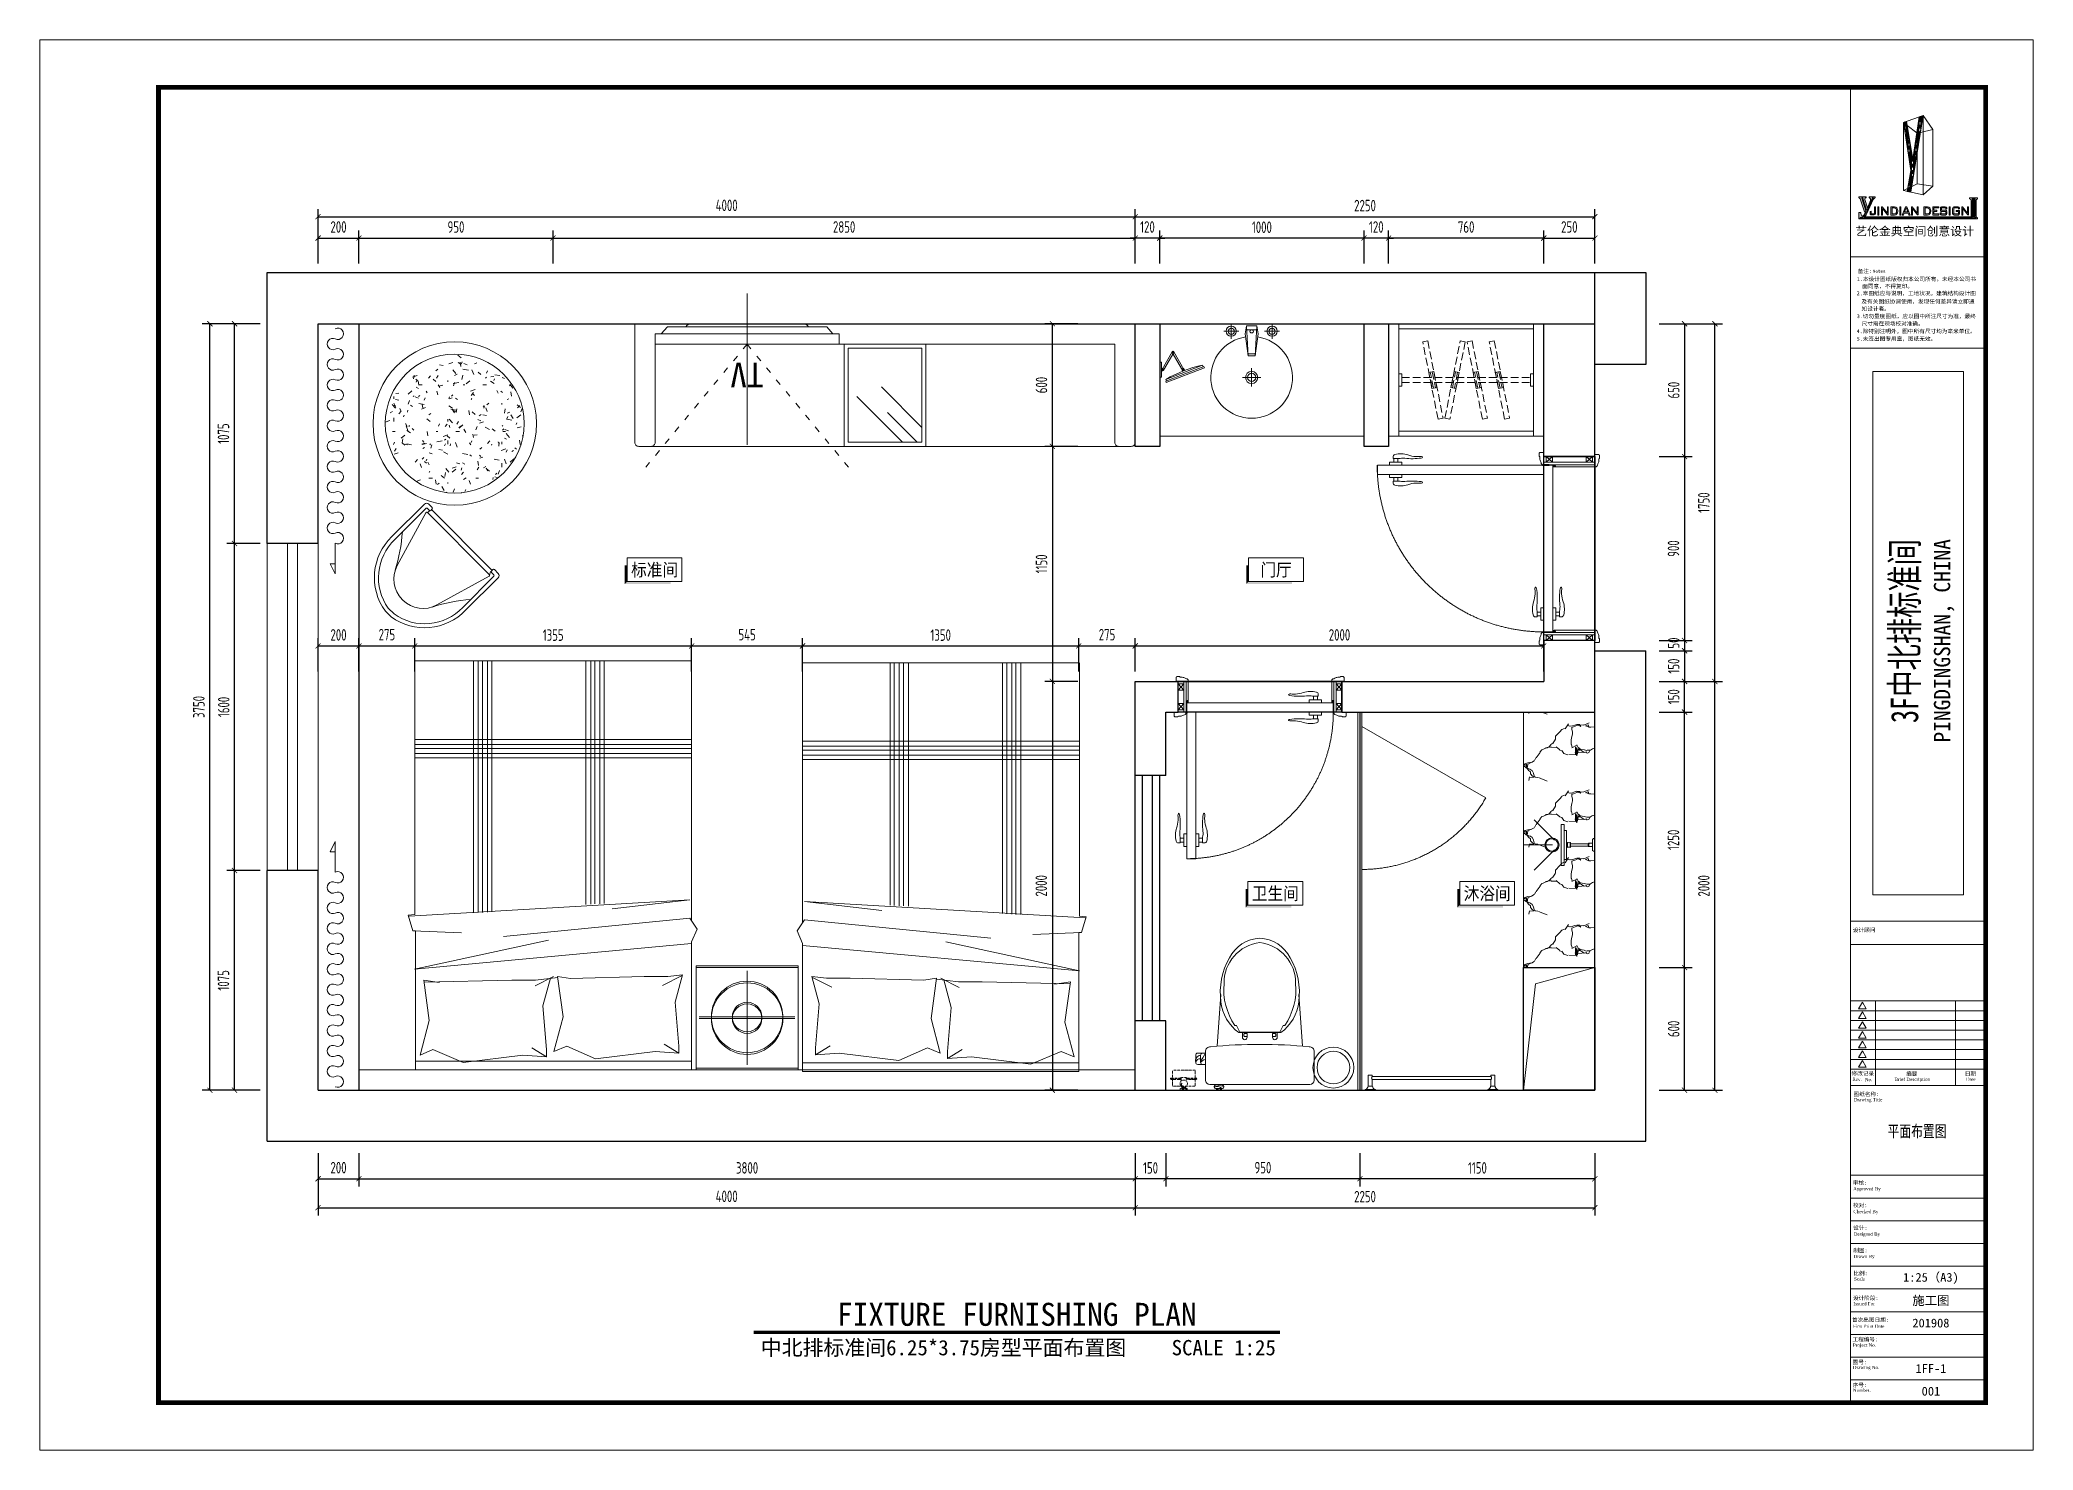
# Model space of a CAD drawing. Header units: millimetres. Extents: x 84706 to 149902, y -6776 to 26155.
# Drawn here: x 84706 to 94463, y -6776 to 124 of the extents above; entities that cross this region are included whole.
import ezdxf
from ezdxf.enums import TextEntityAlignment as Align

# ---------------------------------------------------------------- set-up
doc = ezdxf.new("R2010")
doc.units = ezdxf.units.MM
for name, pattern in [('ACAD_ISO03W100', [30, 12, -18]), ('DASH', [8.89, 6.35, -2.54]), ('DOTE', [61.468, 50.8, -5.08, 0.508, -5.08]), ('HIDDEN', [9.525, 6.35, -3.175])]:
    doc.linetypes.add(name, pattern=pattern)
doc.layers.get('Defpoints').update_dxf_attribs({"color": 250})
for name, color, linetype, lineweight in [('Drawing【图框、表格】', 150, 'Continuous', 0), ('FC-Doorsill【门槛线】', 8, 'Continuous', 0), ('FC-Hatch【平面填充】', 250, 'Continuous', 0), ('FF-Curtain【平面窗帘】', 32, 'Continuous', 0), ('FF-Door【门】', 51, 'Continuous', 0), ('FF-FIXT【洁具】', 31, 'Continuous', 0), ('FF-MT【门套】', 20, 'Continuous', 0), ('FF-Text【平面文字】', 2, 'Continuous', 0), ('FF-Win【窗】', 132, 'Continuous', 0), ('FF-【活动成品家具】', 51, 'Continuous', 0), ('Fine【细线】', 250, 'Continuous', 0), ('RC-dimensions', 44, 'Continuous', 0)]:
    doc.layers.add(name, color=color, linetype=linetype, lineweight=lineweight)
doc.layers.add('WALL_NEW【新建墙体】', color=4, linetype='Continuous')
doc.layers.add('WALL【墙体】', color=7, linetype='Continuous')
doc.styles.add('ROMANTIC', font='STXIHEI.TTF', dxfattribs={"bigfont": 'gbcbig.shx'})
doc.styles.add('zz', font='times.ttf')
doc.styles.add('宋体', font='', dxfattribs={"width": 0.8})
doc.styles.add('尺寸标注', font='ARCHS.SHX', dxfattribs={"width": 0.8})
doc.styles.add('文字', font='')
doc.styles.add('线上图名', font='simhei.ttf')
doc.styles.add('线下图名', font='simhei.ttf')
doc.styles.add('黑体', font='simhei.ttf', dxfattribs={"width": 0.7})
doc.styles.get('宋体').set_extended_font_data('SimSun')
doc.styles.get('文字').set_extended_font_data('SimSun')
doc.dimstyles.new('海龙1：25', dxfattribs={"dimscale": 25, "dimtxt": 2.25, "dimasz": 1, "dimexe": 1.5, "dimexo": 1, "dimgap": 1, "dimtad": 1, "dimdec": 0, "dimrnd": 5, "dimdsep": 46, "dimtxsty": '尺寸标注', "dimblk": 'ARCHTICK', "dimblk1": 'ARCHTICK', "dimblk2": 'ARCHTICK', "dimcen": 1, "dimclrd": 44, "dimclre": 44, "dimclrt": 2, "dimadec": 0, "dimazin": 0, "dimtfac": 1, "dimtdec": 0, "dimtix": 1, "dimtmove": 2, "dimatfit": 3, "dimldrblk": 'hl_arrow2', "dimfxl": 0, "dimarcsym": 0})

msp = doc.modelspace()

# ---------------------------------------------------------------- blocks, each defined once
blk = doc.blocks.new('hlw_3_1600_250')
for p, q in [((-0.5, 0.078125), (0.5, 0.078125)), ((-0.5, -0.078125), (0.5, -0.078125))]:
    blk.add_line(p, q)
at = {"linetype": 'HIDDEN', "ltscale": 15}
for p, q in [((-0.5, 0.015625), (0.5, 0.015625)), ((-0.5, -0.015625), (0.5, -0.015625))]:
    blk.add_line(p, q, dxfattribs=at)
blk = doc.blocks.new('1500平10100181')
at = {"ltscale": 300}
for p, q in [((-1270.6, 991.6), (-770.6, 991.6)), ((-1270.6, 491.6), (-1270.6, 991.6)), ((-770.6, 991.6), (-770.6, 491.6)), ((-749, 1000), (603.1, 1000)), ((-749, 1000), (-749, 374.1)), ((603.1, 1000), (603.1, 320.9)), ((603.1, 1000), (603.1, 345.9)), ((-770.6, 491.6), (-1270.6, 491.6)), ((-1270.6, 491.6), (-770.6, 491.6)), ((-749, 374.1), (-775.9, 311.5)), ((-775.9, 311.5), (-740.1, 257.9)), ((-749, 271.3), (-749, -1000)), ((638.5, 243.1), (606, 239.9)), ((606, 239.9), (606, -999.7)), ((-749, -1000), (603.1, -1000)), ((603.1, -1000), (-749, -1000))]:
    blk.add_line(p, q, dxfattribs=at)
at = {"color": 8}
for p, q in [((-770.6, 491.6), (-770.6, 991.6)), ((-1020.6, 966.9), (-1020.6, 516.3)), ((-749, 958.2), (603.1, 958.2)), ((-686.4, 883.8), (-686.4, 919.5)), ((-686.4, 919.5), (-614.8, 874.8)), ((-686.4, 919.5), (-570, 910.6)), ((-668.5, 669.2), (-686.4, 883.8)), ((-570, 910.6), (-278, 946.4)), ((-278, 946.4), (-137.7, 883.8)), ((-137.7, 883.8), (-75, 910.6)), ((-75, 910.6), (-119.8, 740.7)), ((-39.2, 937.4), (32.4, 892.7)), ((-39.2, 937.4), (77.1, 928.5)), ((-39.2, 901.6), (-39.2, 937.4)), ((-21.3, 687.1), (-39.2, 901.6)), ((77.1, 928.5), (369.1, 964.2)), ((369.1, 964.2), (517.3, 901.6)), ((517.3, 901.6), (580, 928.5)), ((580, 928.5), (535.2, 758.6)), ((-1254.7, 741.6), (-786.5, 741.6)), ((-119.8, 740.7), (-92.9, 544)), ((-57.5, 551.6), (-21.3, 687.1)), ((535.2, 758.6), (562.1, 561.9)), ((-704.3, 535), (-668.5, 669.2)), ((-605.8, 587.2), (-703.4, 538.5)), ((16.7, 588.7), (-72.8, 544)), ((-749, 383), (606.9, 508.2)), ((-632.7, 544), (-704.3, 535)), ((-516.3, 544), (-632.7, 544)), ((-155.6, 552.9), (-516.3, 544)), ((-92.9, 544), (-155.6, 552.9)), ((14.5, 561.9), (-93.5, 548.4)), ((606.9, 508.2), (-48.2, 365.2)), ((130.8, 561.9), (14.5, 561.9)), ((560.7, 572.1), (130.8, 561.9)), ((486.3, 572.7), (485.7, 570.5)), ((562.1, 561.9), (486.3, 572.7)), ((-740.1, 257.9), (172.2, 347.3)), ((378.1, 329.4), (615.8, 320.5)), ((603.1, 345.9), (603.1, 320.9)), ((603.1, 320.9), (616.4, 320.9)), ((616.4, 320.9), (638.5, 243.1)), ((633.7, 248.9), (-740.1, 168.4)), ((-740.1, 168.4), (-360.8, 213.2)), ((229.7, -1000), (229.7, 227.8)), ((250.5, -1000), (250.5, 228.9)), ((274.6, -1000), (274.6, 230.2)), ((295.4, -1000), (295.4, 231.3)), ((319.4, -1000), (319.4, 232.6)), ((-320.9, -1000), (-320.9, 186.7)), ((-300.1, -1000), (-300.1, 187.8)), ((-276, -1000), (-276, 189)), ((-255.2, -1000), (-255.2, 190.1)), ((-231.2, -1000), (-231.2, 191.4)), ((-749, -526.3), (603.1, -526.3)), ((-749, -547.1), (603.1, -547.1)), ((-749, -571.3), (603.1, -571.3)), ((-749, -592.1), (603.1, -592.1)), ((-749, -616), (603.1, -616))]:
    blk.add_line(p, q, dxfattribs=at)
for radius in [175, 72.2]:
    blk.add_circle((-1020.6, 741.6), radius, dxfattribs=at)
blk = doc.blocks.new('_ArchTick')
at = {"color": 2, "linetype": 'ByBlock', "const_width": 0.15}
blk.add_lwpolyline([(-0.5, -0.5), (0.5, 0.5)], dxfattribs=at)
blk = doc.blocks.new('*D79')
at = {"layer": 'Defpoints', "color": 0, "transparency": 16777216}
for p in [(85658.6, -3939.9), (85958.6, -3939.9), (85958.6, -5014.9)]:
    blk.add_point(p, dxfattribs=at)
at = {"layer": 'RC-dimensions', "color": 44, "lineweight": -2, "transparency": 16777216}
for p, q in [((85783.6, -3939.9), (85621.1, -3939.9)), ((85658.6, -5014.9), (85658.6, -3939.9)), ((85783.6, -5014.9), (85621.1, -5014.9))]:
    blk.add_line(p, q, dxfattribs=at)
at = {"layer": 'RC-dimensions', "color": 44, "lineweight": -2, "transparency": 16777216, "xscale": 25, "yscale": 25, "zscale": 25}
for p, rotation in [((85658.6, -3939.9), 90), ((85658.6, -5014.9), 270)]:
    blk.add_blockref('_ArchTick', p, dxfattribs=dict(at, rotation=rotation))
at = {"layer": 'RC-dimensions', "color": 2, "transparency": 16777216, "insert": (85604.3, -4477.4), "char_height": 56.25, "attachment_point": 5, "rotation": 90, "style": '尺寸标注'}
blk.add_mtext('1075', dxfattribs=at)
blk = doc.blocks.new('hl_arrow2')
at = {"color": 2}
blk.add_line((-0.22, 0), (-1, 0), dxfattribs=at)
blk.add_lwpolyline([(-0.22, 0), (-0.86, -0.69), (-0.65, -0.86), (0, 0), (-0.65, 0.86), (-0.86, 0.69)], close=True, dxfattribs=at)
for points in [[(-0.86, 0.69), (-0.65, 0.86), (-0.22, 0), (0, 0)], [(-0.86, -0.69), (-0.65, -0.86), (-0.22, 0), (0, 0)]]:
    blk.add_solid(points, dxfattribs=at)
blk = doc.blocks.new('*D80')
at = {"layer": 'Defpoints', "color": 0, "transparency": 16777216}
for p in [(85538.1, -1264.9), (85838.1, -1264.9), (85838.1, -5014.9)]:
    blk.add_point(p, dxfattribs=at)
at = {"layer": 'RC-dimensions', "color": 44, "lineweight": -2, "transparency": 16777216}
for p, q in [((85663.1, -1264.9), (85500.6, -1264.9)), ((85538.1, -5014.9), (85538.1, -1264.9)), ((85663.1, -5014.9), (85500.6, -5014.9))]:
    blk.add_line(p, q, dxfattribs=at)
at = {"layer": 'RC-dimensions', "color": 44, "lineweight": -2, "transparency": 16777216, "xscale": 25, "yscale": 25, "zscale": 25}
for p, rotation in [((85538.1, -1264.9), 90), ((85538.1, -5014.9), 270)]:
    blk.add_blockref('_ArchTick', p, dxfattribs=dict(at, rotation=rotation))
at = {"layer": 'RC-dimensions', "color": 2, "transparency": 16777216, "insert": (85483.8, -3139.9), "char_height": 56.25, "attachment_point": 5, "rotation": 90, "style": '尺寸标注'}
blk.add_mtext('3750', dxfattribs=at)
blk = doc.blocks.new('*D81')
at = {"layer": 'Defpoints', "color": 0, "transparency": 16777216}
for p in [(85658.6, -1264.9), (85958.6, -1264.9), (85958.6, -2339.9)]:
    blk.add_point(p, dxfattribs=at)
at = {"layer": 'RC-dimensions', "color": 44, "lineweight": -2, "transparency": 16777216}
for p, q in [((85783.6, -1264.9), (85621.1, -1264.9)), ((85658.6, -2339.9), (85658.6, -1264.9)), ((85783.6, -2339.9), (85621.1, -2339.9))]:
    blk.add_line(p, q, dxfattribs=at)
at = {"layer": 'RC-dimensions', "color": 44, "lineweight": -2, "transparency": 16777216, "xscale": 25, "yscale": 25, "zscale": 25}
for p, rotation in [((85658.6, -1264.9), 90), ((85658.6, -2339.9), 270)]:
    blk.add_blockref('_ArchTick', p, dxfattribs=dict(at, rotation=rotation))
at = {"layer": 'RC-dimensions', "color": 2, "transparency": 16777216, "insert": (85604.3, -1802.4), "char_height": 56.25, "attachment_point": 5, "rotation": 90, "style": '尺寸标注'}
blk.add_mtext('1075', dxfattribs=at)
blk = doc.blocks.new('*D82')
at = {"layer": 'Defpoints', "color": 0, "transparency": 16777216}
for p in [(85658.6, -2339.9), (85958.6, -2339.9), (85958.6, -3939.9)]:
    blk.add_point(p, dxfattribs=at)
at = {"layer": 'RC-dimensions', "color": 44, "lineweight": -2, "transparency": 16777216}
for p, q in [((85783.6, -2339.9), (85621.1, -2339.9)), ((85658.6, -3939.9), (85658.6, -2339.9)), ((85783.6, -3939.9), (85621.1, -3939.9))]:
    blk.add_line(p, q, dxfattribs=at)
at = {"layer": 'RC-dimensions', "color": 44, "lineweight": -2, "transparency": 16777216, "xscale": 25, "yscale": 25, "zscale": 25}
for p, rotation in [((85658.6, -2339.9), 90), ((85658.6, -3939.9), 270)]:
    blk.add_blockref('_ArchTick', p, dxfattribs=dict(at, rotation=rotation))
at = {"layer": 'RC-dimensions', "color": 2, "transparency": 16777216, "insert": (85605.5, -3139.9), "char_height": 56.25, "attachment_point": 5, "rotation": 90, "style": '尺寸标注'}
blk.add_mtext('1600', dxfattribs=at)
blk = doc.blocks.new('*D83')
at = {"layer": 'Defpoints', "color": 0, "transparency": 16777216}
for p in [(90067.5, -741), (86067.5, -1041), (90067.5, -1041)]:
    blk.add_point(p, dxfattribs=at)
at = {"layer": 'RC-dimensions', "color": 44, "lineweight": -2, "transparency": 16777216}
for p, q in [((86067.5, -866), (86067.5, -703.5)), ((86067.5, -741), (90067.5, -741)), ((90067.5, -866), (90067.5, -703.5))]:
    blk.add_line(p, q, dxfattribs=at)
at = {"layer": 'RC-dimensions', "color": 44, "lineweight": -2, "transparency": 16777216, "xscale": 25, "yscale": 25, "zscale": 25, "rotation": 180}
blk.add_blockref('_ArchTick', (86067.5, -741), dxfattribs=at)
at = {"layer": 'RC-dimensions', "color": 44, "lineweight": -2, "transparency": 16777216, "xscale": 25, "yscale": 25, "zscale": 25}
blk.add_blockref('_ArchTick', (90067.5, -741), dxfattribs=at)
at = {"layer": 'RC-dimensions', "color": 2, "transparency": 16777216, "insert": (88067.5, -685.6), "char_height": 56.25, "attachment_point": 5, "style": '尺寸标注'}
blk.add_mtext('4000', dxfattribs=at)
blk = doc.blocks.new('*D84')
at = {"layer": 'Defpoints', "color": 0, "transparency": 16777216}
for p in [(86067.5, -5289.8), (90067.5, -5289.8), (90067.5, -5589.8)]:
    blk.add_point(p, dxfattribs=at)
at = {"layer": 'RC-dimensions', "color": 44, "lineweight": -2, "transparency": 16777216}
for p, q in [((86067.5, -5464.8), (86067.5, -5627.3)), ((90067.5, -5464.8), (90067.5, -5627.3)), ((86067.5, -5589.8), (90067.5, -5589.8))]:
    blk.add_line(p, q, dxfattribs=at)
at = {"layer": 'RC-dimensions', "color": 44, "lineweight": -2, "transparency": 16777216, "xscale": 25, "yscale": 25, "zscale": 25, "rotation": 180}
blk.add_blockref('_ArchTick', (86067.5, -5589.8), dxfattribs=at)
at = {"layer": 'RC-dimensions', "color": 44, "lineweight": -2, "transparency": 16777216, "xscale": 25, "yscale": 25, "zscale": 25}
blk.add_blockref('_ArchTick', (90067.5, -5589.8), dxfattribs=at)
at = {"layer": 'RC-dimensions', "color": 2, "transparency": 16777216, "insert": (88067.5, -5534.3), "char_height": 56.25, "attachment_point": 5, "style": '尺寸标注'}
blk.add_mtext('4000', dxfattribs=at)
blk = doc.blocks.new('*D85')
at = {"layer": 'Defpoints', "color": 0, "transparency": 16777216}
for p in [(92456.7, -4414.9), (92756.7, -4414.9), (92456.7, -5014.9)]:
    blk.add_point(p, dxfattribs=at)
at = {"layer": 'RC-dimensions', "color": 44, "lineweight": -2, "transparency": 16777216}
for p, q in [((92631.7, -4414.9), (92794.2, -4414.9)), ((92756.7, -5014.9), (92756.7, -4414.9)), ((92631.7, -5014.9), (92794.2, -5014.9))]:
    blk.add_line(p, q, dxfattribs=at)
at = {"layer": 'RC-dimensions', "color": 44, "lineweight": -2, "transparency": 16777216, "xscale": 25, "yscale": 25, "zscale": 25}
for p, rotation in [((92756.7, -4414.9), 90), ((92756.7, -5014.9), 270)]:
    blk.add_blockref('_ArchTick', p, dxfattribs=dict(at, rotation=rotation))
at = {"layer": 'RC-dimensions', "color": 2, "transparency": 16777216, "insert": (92703.6, -4714.9), "char_height": 56.25, "attachment_point": 5, "rotation": 90, "style": '尺寸标注'}
blk.add_mtext('600', dxfattribs=at)
blk = doc.blocks.new('*D86')
at = {"layer": 'Defpoints', "color": 0, "transparency": 16777216}
for p in [(92456.7, -3164.8), (92756.7, -3164.8), (92456.7, -4414.9)]:
    blk.add_point(p, dxfattribs=at)
at = {"layer": 'RC-dimensions', "color": 44, "lineweight": -2, "transparency": 16777216}
for p, q in [((92631.7, -3164.8), (92794.2, -3164.8)), ((92756.7, -4414.9), (92756.7, -3164.8)), ((92631.7, -4414.9), (92794.2, -4414.9))]:
    blk.add_line(p, q, dxfattribs=at)
at = {"layer": 'RC-dimensions', "color": 44, "lineweight": -2, "transparency": 16777216, "xscale": 25, "yscale": 25, "zscale": 25}
for p, rotation in [((92756.7, -3164.8), 90), ((92756.7, -4414.9), 270)]:
    blk.add_blockref('_ArchTick', p, dxfattribs=dict(at, rotation=rotation))
at = {"layer": 'RC-dimensions', "color": 2, "transparency": 16777216, "insert": (92702.4, -3789.9), "char_height": 56.25, "attachment_point": 5, "rotation": 90, "style": '尺寸标注'}
blk.add_mtext('1250', dxfattribs=at)
blk = doc.blocks.new('*D87')
at = {"layer": 'Defpoints', "color": 0, "transparency": 16777216}
for p in [(92605.3, -3015.2), (92905.3, -3015.2), (92605.3, -5014.9)]:
    blk.add_point(p, dxfattribs=at)
at = {"layer": 'RC-dimensions', "color": 44, "lineweight": -2, "transparency": 16777216}
for p, q in [((92780.3, -3015.2), (92942.8, -3015.2)), ((92905.3, -5014.9), (92905.3, -3015.2)), ((92780.3, -5014.9), (92942.8, -5014.9))]:
    blk.add_line(p, q, dxfattribs=at)
at = {"layer": 'RC-dimensions', "color": 44, "lineweight": -2, "transparency": 16777216, "xscale": 25, "yscale": 25, "zscale": 25}
for p, rotation in [((92905.3, -3015.2), 90), ((92905.3, -5014.9), 270)]:
    blk.add_blockref('_ArchTick', p, dxfattribs=dict(at, rotation=rotation))
at = {"layer": 'RC-dimensions', "color": 2, "transparency": 16777216, "insert": (92851, -4015.1), "char_height": 56.25, "attachment_point": 5, "rotation": 90, "style": '尺寸标注'}
blk.add_mtext('2000', dxfattribs=at)
blk = doc.blocks.new('马桶平面15')
at = {"color": 251}
for p, q in [((-164.1, 735.1), (-187.7, 735.1)), ((-182.4, 735.2), (-182.4, 743.3)), ((-175.9, 735.1), (-175.9, 743.3)), ((-168.6, 743.3), (-168.6, 735.1))]:
    blk.add_line(p, q, dxfattribs=at)
for points in [[(24.1, 519.2, -0.023855), (-216.9, 530.8, -0.42765), (-242.5, 555.3), (-242.5, 695.1, -0.382307), (-220.4, 714.9), (24.1, 714.9), (268.6, 714.9, -0.382307), (290.7, 695.1), (290.7, 555.3, -0.42765), (265.1, 530.8, -0.023855)], [(24.1, 0, -0.272339), (-125.1, 96, -0.163159), (-166.6, 310.4, -0.20934), (-78.5, 461.5), (24.1, 461.5), (126.7, 461.5, -0.20934), (214.8, 310.4, -0.163159), (173.3, 96, -0.272339)]]:
    blk.add_lwpolyline(points, format="xyb", close=True)
for points in [[(-171.3, 714.9, 0.288575), (-152.8, 725.1, 0.464141), (-158.6, 735.1), (-164.1, 735.1), (-164.1, 743.3), (-187.7, 743.3), (-187.7, 743.3), (-187.7, 735.1), (-193.2, 735.1, 0.464141), (-199, 725.1, 0.288575), (-180.5, 714.9)], [(-61.5, 462.9), (-61.5, 484.4, -1), (-38, 484.4), (-38, 480.5)], [(109.7, 462.9), (109.7, 484.4, 1), (86.2, 484.4), (86.2, 480.5)], [(26.7, 460.2), (121.9, 460.2), (138.7, 426.6), (147.1, 426.6, -0.17108), (199.3, 221.2, -0.383832), (24.1, 20.6, -0.383832), (-151.1, 221.2, -0.17108), (-98.9, 426.6), (-90.5, 426.6), (-73.7, 460.2), (121.9, 460.2)]]:
    blk.add_lwpolyline(points, format="xyb", dxfattribs=at)
for points in [[(-242.5, 617.1), (-242.5, 562.2), (-279.9, 562.2, -0.414214), (-289.9, 572.2), (-289.9, 607.1, -0.414214), (-279.9, 617.1)], [(-242.5, 617.1), (-242.5, 562.2), (-256.2, 562.2, -0.414214), (-266.2, 572.2), (-266.2, 607.1, -0.414214), (-256.2, 617.1)], [(-54.5, 475.5), (-54.5, 470.3, 0.414214), (-49.5, 465.3), (-38.7, 465.3, 0.58538), (-38.5, 470.3), (-38.5, 475.5, 0.58538), (-38.7, 480.5), (-49.5, 480.5, 0.414214)], [(102.7, 475.5), (102.7, 470.3, -0.414214), (97.7, 465.3), (86.9, 465.3, -0.58538), (86.7, 470.3), (86.7, 475.5, -0.58538), (86.9, 480.5), (97.7, 480.5, -0.414214)]]:
    blk.add_lwpolyline(points, format="xyb", close=True, dxfattribs=at)
for points in [[(-184.4, 527.9), (-167.1, 275.7)], [(232.6, 527.9), (215.3, 275.7)]]:
    blk.add_lwpolyline(points)
for centre, radius, start, end in [((-185.1, 755.7), 31.4, 242.88179, 319.14204), ((-173.5, 774.1), 53.1, 240.79773, 292.8926), ((-262.7, 600.1), 28.1, 165.59157, 262.76034), ((-267.7, 612.3), 22.8, 193.4235, 273.84122), ((-231.7, 638.1), 46.4, 221.91484, 256.44129), ((180.7, 814.1), 492.5, 204.86427, 210.76499)]:
    blk.add_arc(centre, radius, start, end, dxfattribs=at)
blk = doc.blocks.new('花洒平面')
at = {"color": 8}
for p, q in [((-23.2, 198.2), (-122.7, 297.6)), ((0, 207.8), (0, 345.7)), ((23.2, 198.2), (122.7, 297.6)), ((100, 150), (-100, 150)), ((11, 121.4), (-11, 121.4)), ((10, 139.4), (-10, 139.4)), ((9.5, 133.4), (-9.5, 133.4)), ((7.6, 138.4), (-7.5, 138.4)), ((6, 119.4), (-6, 119.4)), ((-8.5, 12), (8.5, 12)), ((-6.5, 32), (6.5, 32))]:
    blk.add_line(p, q, dxfattribs=at)
blk.add_lwpolyline([(11, 131.4, 0.992115), (11, 133.4), (9.5, 133.4, 0.130917), (7.6, 138.4), (9.5, 138.4, 0.413995), (10, 139.4), (71.3, 139.4), (71.3, 150), (100, 150), (100, 165), (-100, 165), (-100, 150), (-71.3, 150), (-71.3, 139.4), (-10, 139.4, 0.413995), (-9.5, 138.4), (-7.5, 138.4, 0.130917), (-9.5, 133.4), (-11, 133.4, 0.992115), (-11, 131.4, 0.003958), (-11, 131.4, 0.080962), (-11, 121.4, 1), (-11, 119.4), (-6, 119.4), (-6, 32), (-6.5, 32, 0.414214), (-8.5, 30), (-8.5, 12), (-21, 12, 0.261972), (-31, 7), (-31, 0), (31, 0), (31, 7, 0.261972), (21, 12), (8.5, 12), (8.5, 30, 0.414214), (6.5, 32), (6, 32), (6, 119.4), (11, 119.4, 1), (11, 121.4, 0.080962), (11, 131.4)], format="xyb")
blk.add_lwpolyline([(8.5, 30, -0.375464), (2.6, 29, 0.238002), (-2.6, 29, -0.375464), (-8.5, 30)], format="xyb", dxfattribs=at)
for radius in [35, 30]:
    blk.add_circle((0, 210), radius, dxfattribs=at)
blk = doc.blocks.new('DOORBLK101')
blk.add_line((-0.5, 0), (0, 0.866))
at = {"color": 8, "linetype": 'HIDDEN', "ltscale": 10}
blk.add_arc((-0.5, 0), 1, 0, 60, dxfattribs=at)
blk = doc.blocks.new('*D88')
at = {"layer": 'Defpoints', "color": 0, "transparency": 16777216}
for p in [(92456.7, -3014.8), (92756.7, -3014.8), (92456.7, -3164.8)]:
    blk.add_point(p, dxfattribs=at)
at = {"layer": 'RC-dimensions', "color": 44, "lineweight": -2, "transparency": 16777216}
for p, q in [((92631.7, -3014.8), (92794.2, -3014.8)), ((92756.7, -3164.8), (92756.7, -3014.8)), ((92631.7, -3164.8), (92794.2, -3164.8))]:
    blk.add_line(p, q, dxfattribs=at)
at = {"layer": 'RC-dimensions', "color": 44, "lineweight": -2, "transparency": 16777216, "xscale": 25, "yscale": 25, "zscale": 25}
for p, rotation in [((92756.7, -3014.8), 90), ((92756.7, -3164.8), 270)]:
    blk.add_blockref('_ArchTick', p, dxfattribs=dict(at, rotation=rotation))
at = {"layer": 'RC-dimensions', "color": 2, "transparency": 16777216, "insert": (92703.6, -3089.8), "char_height": 56.25, "attachment_point": 5, "rotation": 90, "style": '尺寸标注'}
blk.add_mtext('150', dxfattribs=at)
blk = doc.blocks.new('*D89')
at = {"layer": 'Defpoints', "color": 0, "transparency": 16777216}
for p in [(86267.5, -845.7), (86067.5, -1145.7), (86267.5, -1145.7)]:
    blk.add_point(p, dxfattribs=at)
at = {"layer": 'RC-dimensions', "color": 44, "lineweight": -2, "transparency": 16777216}
for p, q in [((86067.5, -970.7), (86067.5, -808.2)), ((86067.5, -845.7), (86267.5, -845.7)), ((86267.5, -970.7), (86267.5, -808.2))]:
    blk.add_line(p, q, dxfattribs=at)
at = {"layer": 'RC-dimensions', "color": 44, "lineweight": -2, "transparency": 16777216, "xscale": 25, "yscale": 25, "zscale": 25, "rotation": 180}
blk.add_blockref('_ArchTick', (86067.5, -845.7), dxfattribs=at)
at = {"layer": 'RC-dimensions', "color": 44, "lineweight": -2, "transparency": 16777216, "xscale": 25, "yscale": 25, "zscale": 25}
blk.add_blockref('_ArchTick', (86267.5, -845.7), dxfattribs=at)
at = {"layer": 'RC-dimensions', "color": 2, "transparency": 16777216, "insert": (86167.5, -791.4), "char_height": 56.25, "attachment_point": 5, "style": '尺寸标注'}
blk.add_mtext('200', dxfattribs=at)
blk = doc.blocks.new('*D90')
at = {"layer": 'Defpoints', "color": 0, "transparency": 16777216}
for p in [(86067.5, -5148.2), (86267.5, -5148.2), (86267.5, -5448.2)]:
    blk.add_point(p, dxfattribs=at)
at = {"layer": 'RC-dimensions', "color": 44, "lineweight": -2, "transparency": 16777216}
for p, q in [((86067.5, -5323.2), (86067.5, -5485.7)), ((86267.5, -5323.2), (86267.5, -5485.7)), ((86067.5, -5448.2), (86267.5, -5448.2))]:
    blk.add_line(p, q, dxfattribs=at)
at = {"layer": 'RC-dimensions', "color": 44, "lineweight": -2, "transparency": 16777216, "xscale": 25, "yscale": 25, "zscale": 25, "rotation": 180}
blk.add_blockref('_ArchTick', (86067.5, -5448.2), dxfattribs=at)
at = {"layer": 'RC-dimensions', "color": 44, "lineweight": -2, "transparency": 16777216, "xscale": 25, "yscale": 25, "zscale": 25}
blk.add_blockref('_ArchTick', (86267.5, -5448.2), dxfattribs=at)
at = {"layer": 'RC-dimensions', "color": 2, "transparency": 16777216, "insert": (86167.5, -5393.9), "char_height": 56.25, "attachment_point": 5, "style": '尺寸标注'}
blk.add_mtext('200', dxfattribs=at)
blk = doc.blocks.new('hlw_3_1200_120')
for p, q in [((-0.5, 0.05), (0.5, 0.05)), ((-0.5, -0.05), (0.5, -0.05))]:
    blk.add_line(p, q)
at = {"linetype": 'HIDDEN', "ltscale": 15}
for p, q in [((-0.5, 0.0208), (0.5, 0.0208)), ((-0.5, -0.0208), (0.5, -0.0208))]:
    blk.add_line(p, q, dxfattribs=at)
blk = doc.blocks.new('*D91')
at = {"layer": 'Defpoints', "color": 0, "transparency": 16777216}
for p in [(92456.7, -1914.9), (92456.7, -2814.8), (92756.7, -2814.8)]:
    blk.add_point(p, dxfattribs=at)
at = {"layer": 'RC-dimensions', "color": 44, "lineweight": -2, "transparency": 16777216}
for p, q in [((92631.7, -1914.9), (92794.2, -1914.9)), ((92756.7, -1914.9), (92756.7, -2814.8)), ((92631.7, -2814.8), (92794.2, -2814.8))]:
    blk.add_line(p, q, dxfattribs=at)
at = {"layer": 'RC-dimensions', "color": 44, "lineweight": -2, "transparency": 16777216, "xscale": 25, "yscale": 25, "zscale": 25}
for p, rotation in [((92756.7, -1914.9), 90), ((92756.7, -2814.8), 270)]:
    blk.add_blockref('_ArchTick', p, dxfattribs=dict(at, rotation=rotation))
at = {"layer": 'RC-dimensions', "color": 2, "transparency": 16777216, "insert": (92702.4, -2364.9), "char_height": 56.25, "attachment_point": 5, "rotation": 90, "style": '尺寸标注'}
blk.add_mtext('900', dxfattribs=at)
blk = doc.blocks.new('*D92')
at = {"layer": 'Defpoints', "color": 0, "transparency": 16777216}
for p in [(92456.7, -2864.8), (92456.7, -3014.8), (92756.7, -3014.8)]:
    blk.add_point(p, dxfattribs=at)
at = {"layer": 'RC-dimensions', "color": 44, "lineweight": -2, "transparency": 16777216}
for p, q in [((92631.7, -2864.8), (92794.2, -2864.8)), ((92756.7, -2864.8), (92756.7, -3014.8)), ((92631.7, -3014.8), (92794.2, -3014.8))]:
    blk.add_line(p, q, dxfattribs=at)
at = {"layer": 'RC-dimensions', "color": 44, "lineweight": -2, "transparency": 16777216, "xscale": 25, "yscale": 25, "zscale": 25}
for p, rotation in [((92756.7, -2864.8), 90), ((92756.7, -3014.8), 270)]:
    blk.add_blockref('_ArchTick', p, dxfattribs=dict(at, rotation=rotation))
at = {"layer": 'RC-dimensions', "color": 2, "transparency": 16777216, "insert": (92703.6, -2939.8), "char_height": 56.25, "attachment_point": 5, "rotation": 90, "style": '尺寸标注'}
blk.add_mtext('150', dxfattribs=at)
blk = doc.blocks.new('*D93')
at = {"layer": 'Defpoints', "color": 0, "transparency": 16777216}
for p in [(92456.7, -1264.9), (92456.7, -1914.9), (92756.7, -1914.9)]:
    blk.add_point(p, dxfattribs=at)
at = {"layer": 'RC-dimensions', "color": 44, "lineweight": -2, "transparency": 16777216}
for p, q in [((92631.7, -1264.9), (92794.2, -1264.9)), ((92756.7, -1264.9), (92756.7, -1914.9)), ((92631.7, -1914.9), (92794.2, -1914.9))]:
    blk.add_line(p, q, dxfattribs=at)
at = {"layer": 'RC-dimensions', "color": 44, "lineweight": -2, "transparency": 16777216, "xscale": 25, "yscale": 25, "zscale": 25}
for p, rotation in [((92756.7, -1264.9), 90), ((92756.7, -1914.9), 270)]:
    blk.add_blockref('_ArchTick', p, dxfattribs=dict(at, rotation=rotation))
at = {"layer": 'RC-dimensions', "color": 2, "transparency": 16777216, "insert": (92703.6, -1589.9), "char_height": 56.25, "attachment_point": 5, "rotation": 90, "style": '尺寸标注'}
blk.add_mtext('650', dxfattribs=at)
blk = doc.blocks.new('*U19')
at = {"color": 150}
blk.add_lwpolyline([(-5.38, -2.34), (5.38, -2.34), (5.38, 2.33), (-5.38, 2.33), (-5.38, -2.34)], dxfattribs=at)
at = {"color": 150, "ltscale": 4}
for points in [[(-5.38, 0.83), (-5.83, 0.83), (-5.38, -2.34), (-5.83, -2.79)], [(3.13, -2.34), (3.13, -2.79), (-5.38, -2.34), (-5.83, -2.79)]]:
    blk.add_solid(points, dxfattribs=at)
at = {"color": 2, "ltscale": 4, "style": '文字', "width": 0.9, "flags": 8}
blk.add_attdef('功能区文字', text='', height=2.5, dxfattribs=at).set_placement((0.01, -0.03), align=Align.MIDDLE_CENTER)
blk = doc.blocks.new('海龙工具_2009110106373373')
at = {"linetype": 'ACAD_ISO03W100', "ltscale": 0.1}
for p, q in [((-16.7, 0), (16.7, 0)), ((-16.7, -5.8), (-16.7, 0)), ((16.7, -5.8), (16.7, 0)), ((-16.7, -5.8), (16.7, -5.8)), ((-9.5, -11.1), (9.5, -11.1)), ((-7.9, -13.8), (7.9, -13.8)), ((-6.9, -13.8), (-6.9, -11.1)), ((6.9, -13.8), (6.9, -11.1))]:
    blk.add_line(p, q, dxfattribs=at)
at = {"color": 8, "linetype": 'ACAD_ISO03W100', "ltscale": 0.1}
for p, q in [((-16.7, -4.4), (16.7, -4.4)), ((-6.6, -13.8), (-6.6, -11.1)), ((-6.1, -13.8), (-6.1, -11.1)), ((-2.5, -13.8), (-2.5, -11.1)), ((5.6, -13.8), (5.6, -11.1)), ((5.9, -13.8), (5.9, -11.1)), ((6.4, -13.8), (6.4, -11.1)), ((7, -33.3), (9.2, -33.3)), ((7.8, -20.3), (11.9, -22.7))]:
    blk.add_line(p, q, dxfattribs=at)
for points in [[(-17.6, -56.1), (-64.4, -56.1)], [(-17.6, -56.7), (-64, -56.7)], [(17.6, -56.1), (64.4, -56.1)], [(17.6, -56.7), (64, -56.7)]]:
    blk.add_lwpolyline(points, dxfattribs=at)
at = {"linetype": 'ACAD_ISO03W100', "ltscale": 0.1}
for points in [[(-61.4, -51), (-17.6, -51)], [(-17.6, -57.8), (-61.4, -57.8)], [(-11.7, -49.5), (-17.6, -49.5), (-17.6, -58.8), (-11.7, -58.8)], [(-11.7, -43.8), (-11.7, -59.9), (11.7, -59.9), (11.7, -43.8)], [(11.7, -49.5), (17.6, -49.5), (17.6, -58.8), (11.7, -58.8)], [(61.4, -51), (17.6, -51)], [(17.6, -57.8), (61.4, -57.8)]]:
    blk.add_lwpolyline(points, dxfattribs=at)
at = {"color": 8, "linetype": 'ACAD_ISO03W100', "ltscale": 0.1}
blk.add_lwpolyline([(-55.5, -96.8), (55.2, -96.8), (55.2, -17.4), (-55.5, -17.4)], close=True, dxfattribs=at)
at = {"linetype": 'ACAD_ISO03W100', "ltscale": 0.1}
for centre, radius, start, end in [((-61.4, -54.4), 3.41, 90, 270), ((0, -30), 18.1, 116.11748, 63.88252), ((-20.9, -14.2), 11.8, 15.38279, 45.49873), ((20.9, -14.2), 11.8, 134.50127, 164.61721), ((61.4, -54.4), 3.41, 270, 90)]:
    blk.add_arc(centre, radius, start, end, dxfattribs=at)
at = {"color": 8, "linetype": 'ACAD_ISO03W100', "ltscale": 0.1}
for centre, radius, start, end in [((-15.3, -11.8), 11.2, 3.72271, 32.48588), ((-22.2, -12.5), 18.8, 4.24359, 20.74315), ((14.7, -12.4), 11.2, 143.80422, 173.1553), ((16.9, -14.2), 11.8, 134.50127, 164.61721), ((21.6, -18.2), 16.8, 132.4216, 154.92635), ((0.7, -26.4), 9.31, 311.87931, 40.38031), ((0.9, -25.5), 11.4, 317.03504, 14.50797)]:
    blk.add_arc(centre, radius, start, end, dxfattribs=at)
blk = doc.blocks.new('海龙_05069869')
at = {"layer": 'FF-FIXT【洁具】'}
blk.add_circle((0, 0), 100, dxfattribs=at)
at = {"layer": 'FF-FIXT【洁具】', "color": 9}
blk.add_circle((0, 0), 80, dxfattribs=at)
blk = doc.blocks.new('海龙工具_毛巾架平面')
at = {"linetype": 'ByBlock', "lineweight": 0}
for p, q in [((-323.6, 0.4), (-323.6, 4.4)), ((-275.6, 0.4), (-275.6, 4.4)), ((276.4, 0.4), (276.4, 4.4)), ((324.4, 0.4), (324.4, 4.4))]:
    blk.add_line(p, q, dxfattribs=at)
for points in [[(-324.6, 4.4, 0.406293), (-310.6, 20.4), (-288.6, 20.4, 0.411692), (-274.6, 4.4)], [(275.4, 4.4, 0.406293), (289.4, 20.4), (311.4, 20.4, 0.411692), (325.4, 4.4)]]:
    blk.add_lwpolyline(points, format="xyb", dxfattribs=at)
for points in [[(-274.6, 0.4), (-274.6, 4.4), (-324.6, 4.4), (-324.6, 0.4)], [(325.4, 0.4), (325.4, 4.4), (275.4, 4.4), (275.4, 0.4)]]:
    blk.add_lwpolyline(points, close=True, dxfattribs=at)
for points in [[(-289.6, 66.9), (-289.6, 74.4), (-309.6, 74.4), (-309.6, 20.4)], [(290.4, 66.9), (-289.6, 66.9)], [(-289.6, 20.2), (-289.6, 51.9)], [(-289.6, 51.9), (290.4, 51.9)], [(310.4, 20.2), (310.4, 74.4), (290.4, 74.4), (290.4, 66.9)], [(290.4, 51.9), (290.4, 20.4)]]:
    blk.add_lwpolyline(points)
at = {"color": 250}
for centre, start, end in [((-284.3, 59.4), 125.00147, 234.99853), ((285.2, 59.4), 305.00147, 54.99853)]:
    blk.add_arc(centre, 9.16, start, end, dxfattribs=at)
blk = doc.blocks.new('卫_毛巾架')
blk.add_blockref('海龙工具_毛巾架平面', (0, -0.4))
blk = doc.blocks.new('刮须镜平面')
at = {"color": 0, "ltscale": 0.4}
for p, q in [((-218.4, 9.3), (-215.7, 16.4)), ((-32.2, -63), (-218.4, 9.3)), ((-215.7, 16.4), (-29.4, -55.8)), ((-212.1, 15), (-209.3, 22.2)), ((-209.3, 22.2), (-30.2, -47.3)), ((-122.3, -3.3), (-120.3, 2.1)), ((-118.2, 1.9), (-68.3, 88.4)), ((-61.6, 84.6), (-111.6, -1.9)), ((-68.3, 84.6), (-18.3, -1.9)), ((-11.7, 1.9), (-61.6, 88.4)), ((-9.2, 5.8), (-15, 5.8)), ((-9.2, 36.5), (0, 36.5)), ((-9.2, -36.5), (-9.2, 36.5)), ((0, 36.5), (0, -36.5)), ((-111.6, -7.5), (-109.5, -2.1)), ((-33, -54.4), (-30.2, -47.3)), ((-29.4, -55.8), (-32.2, -63)), ((-9.2, -5.8), (-15, -5.8)), ((0, -36.5), (-9.2, -36.5))]:
    blk.add_line(p, q, dxfattribs=at)
for centre in [(-114.9, 0), (-64.9, 86.5), (-15, 0)]:
    blk.add_circle(centre, 3.07, dxfattribs=at)
for centre, radius, start, end in [((-335.4, -568.2), 603.7, 59.63728, 77.94717), ((-114.9, 0), 5.76, 338.79222, 158.79222), ((-114.9, 0), 3.84, 149.99999, 329.99999), ((-64.9, 86.5), 3.84, 29.99999, 209.99999), ((-64.9, 86.5), 3.84, 329.99999, 149.99999), ((-15, 0), 5.76, 89.99999, 269.99999), ((-15, 0), 3.84, 209.99999, 29.99999)]:
    blk.add_arc(centre, radius, start, end, dxfattribs=at)
blk = doc.blocks.new('*D94')
at = {"layer": 'Defpoints', "color": 0, "transparency": 16777216}
for p in [(92456.7, -2814.8), (92456.7, -2864.8), (92756.7, -2864.8)]:
    blk.add_point(p, dxfattribs=at)
at = {"layer": 'RC-dimensions', "color": 44, "lineweight": -2, "transparency": 16777216}
for p, q in [((92631.7, -2814.8), (92794.2, -2814.8)), ((92756.7, -2814.8), (92756.7, -2864.8)), ((92631.7, -2864.8), (92794.2, -2864.8))]:
    blk.add_line(p, q, dxfattribs=at)
at = {"layer": 'RC-dimensions', "color": 44, "lineweight": -2, "transparency": 16777216, "xscale": 25, "yscale": 25, "zscale": 25}
for p, rotation in [((92756.7, -2814.8), 90), ((92756.7, -2864.8), 270)]:
    blk.add_blockref('_ArchTick', p, dxfattribs=dict(at, rotation=rotation))
at = {"layer": 'RC-dimensions', "color": 2, "transparency": 16777216, "insert": (92703.6, -2827.3), "char_height": 56.25, "attachment_point": 5, "rotation": 90, "style": '尺寸标注'}
blk.add_mtext('50', dxfattribs=at)
blk = doc.blocks.new('*D95')
at = {"layer": 'Defpoints', "color": 0, "transparency": 16777216}
for p in [(92317.5, -845.7), (92067.5, -1145.7), (92317.5, -1145.7)]:
    blk.add_point(p, dxfattribs=at)
at = {"layer": 'RC-dimensions', "color": 44, "lineweight": -2, "transparency": 16777216}
for p, q in [((92067.5, -970.7), (92067.5, -808.2)), ((92067.5, -845.7), (92317.5, -845.7)), ((92317.5, -970.7), (92317.5, -808.2))]:
    blk.add_line(p, q, dxfattribs=at)
at = {"layer": 'RC-dimensions', "color": 44, "lineweight": -2, "transparency": 16777216, "xscale": 25, "yscale": 25, "zscale": 25, "rotation": 180}
blk.add_blockref('_ArchTick', (92067.5, -845.7), dxfattribs=at)
at = {"layer": 'RC-dimensions', "color": 44, "lineweight": -2, "transparency": 16777216, "xscale": 25, "yscale": 25, "zscale": 25}
blk.add_blockref('_ArchTick', (92317.5, -845.7), dxfattribs=at)
at = {"layer": 'RC-dimensions', "color": 2, "transparency": 16777216, "insert": (92192.5, -791.4), "char_height": 56.25, "attachment_point": 5, "style": '尺寸标注'}
blk.add_mtext('250', dxfattribs=at)
blk = doc.blocks.new('*D96')
at = {"layer": 'Defpoints', "color": 0, "transparency": 16777216}
for p in [(92067.5, -2841.4), (90067.5, -3141.4), (92067.5, -3141.4)]:
    blk.add_point(p, dxfattribs=at)
at = {"layer": 'RC-dimensions', "color": 44, "lineweight": -2, "transparency": 16777216}
for p, q in [((90067.5, -2966.4), (90067.5, -2803.9)), ((92067.5, -2966.4), (92067.5, -2803.9)), ((90067.5, -2841.4), (92067.5, -2841.4))]:
    blk.add_line(p, q, dxfattribs=at)
at = {"layer": 'RC-dimensions', "color": 44, "lineweight": -2, "transparency": 16777216, "xscale": 25, "yscale": 25, "zscale": 25, "rotation": 180}
blk.add_blockref('_ArchTick', (90067.5, -2841.4), dxfattribs=at)
at = {"layer": 'RC-dimensions', "color": 44, "lineweight": -2, "transparency": 16777216, "xscale": 25, "yscale": 25, "zscale": 25}
blk.add_blockref('_ArchTick', (92067.5, -2841.4), dxfattribs=at)
at = {"layer": 'RC-dimensions', "color": 2, "transparency": 16777216, "insert": (91067.5, -2787.1), "char_height": 56.25, "attachment_point": 5, "style": '尺寸标注'}
blk.add_mtext('2000', dxfattribs=at)
blk = doc.blocks.new('*D97')
at = {"layer": 'Defpoints', "color": 0, "transparency": 16777216}
for p in [(92605.3, -1264.9), (92905.3, -1264.9), (92605.3, -3015.2)]:
    blk.add_point(p, dxfattribs=at)
at = {"layer": 'RC-dimensions', "color": 44, "lineweight": -2, "transparency": 16777216}
for p, q in [((92780.3, -1264.9), (92942.8, -1264.9)), ((92905.3, -3015.2), (92905.3, -1264.9)), ((92780.3, -3015.2), (92942.8, -3015.2))]:
    blk.add_line(p, q, dxfattribs=at)
at = {"layer": 'RC-dimensions', "color": 44, "lineweight": -2, "transparency": 16777216, "xscale": 25, "yscale": 25, "zscale": 25}
for p, rotation in [((92905.3, -1264.9), 90), ((92905.3, -3015.2), 270)]:
    blk.add_blockref('_ArchTick', p, dxfattribs=dict(at, rotation=rotation))
at = {"layer": 'RC-dimensions', "color": 2, "transparency": 16777216, "insert": (92851, -2140.1), "char_height": 56.25, "attachment_point": 5, "rotation": 90, "style": '尺寸标注'}
blk.add_mtext('1750', dxfattribs=at)
blk = doc.blocks.new('*D98')
at = {"layer": 'Defpoints', "color": 0, "transparency": 16777216}
for p in [(90067.5, -5289.8), (92317.5, -5289.8), (92317.5, -5589.8)]:
    blk.add_point(p, dxfattribs=at)
at = {"layer": 'RC-dimensions', "color": 44, "lineweight": -2, "transparency": 16777216}
for p, q in [((90067.5, -5464.8), (90067.5, -5627.3)), ((92317.5, -5464.8), (92317.5, -5627.3)), ((90067.5, -5589.8), (92317.5, -5589.8))]:
    blk.add_line(p, q, dxfattribs=at)
at = {"layer": 'RC-dimensions', "color": 44, "lineweight": -2, "transparency": 16777216, "xscale": 25, "yscale": 25, "zscale": 25, "rotation": 180}
blk.add_blockref('_ArchTick', (90067.5, -5589.8), dxfattribs=at)
at = {"layer": 'RC-dimensions', "color": 44, "lineweight": -2, "transparency": 16777216, "xscale": 25, "yscale": 25, "zscale": 25}
blk.add_blockref('_ArchTick', (92317.5, -5589.8), dxfattribs=at)
at = {"layer": 'RC-dimensions', "color": 2, "transparency": 16777216, "insert": (91192.5, -5535.5), "char_height": 56.25, "attachment_point": 5, "style": '尺寸标注'}
blk.add_mtext('2250', dxfattribs=at)
blk = doc.blocks.new('*D99')
at = {"layer": 'Defpoints', "color": 0, "transparency": 16777216}
for p in [(86267.5, -2841.4), (86067.5, -3141.4), (86267.5, -3141.4)]:
    blk.add_point(p, dxfattribs=at)
at = {"layer": 'RC-dimensions', "color": 44, "lineweight": -2, "transparency": 16777216}
for p, q in [((86067.5, -2966.4), (86067.5, -2803.9)), ((86267.5, -2966.4), (86267.5, -2803.9)), ((86067.5, -2841.4), (86267.5, -2841.4))]:
    blk.add_line(p, q, dxfattribs=at)
at = {"layer": 'RC-dimensions', "color": 44, "lineweight": -2, "transparency": 16777216, "xscale": 25, "yscale": 25, "zscale": 25, "rotation": 180}
blk.add_blockref('_ArchTick', (86067.5, -2841.4), dxfattribs=at)
at = {"layer": 'RC-dimensions', "color": 44, "lineweight": -2, "transparency": 16777216, "xscale": 25, "yscale": 25, "zscale": 25}
blk.add_blockref('_ArchTick', (86267.5, -2841.4), dxfattribs=at)
at = {"layer": 'RC-dimensions', "color": 2, "transparency": 16777216, "insert": (86167.5, -2787.1), "char_height": 56.25, "attachment_point": 5, "style": '尺寸标注'}
blk.add_mtext('200', dxfattribs=at)
blk = doc.blocks.new('*D100')
at = {"layer": 'Defpoints', "color": 0, "transparency": 16777216}
for p in [(91167.5, -5148.2), (92317.5, -5148.2), (91167.5, -5448.2)]:
    blk.add_point(p, dxfattribs=at)
at = {"layer": 'RC-dimensions', "color": 44, "lineweight": -2, "transparency": 16777216}
for p, q in [((91167.5, -5323.2), (91167.5, -5485.7)), ((92317.5, -5323.2), (92317.5, -5485.7)), ((92317.5, -5448.2), (91167.5, -5448.2))]:
    blk.add_line(p, q, dxfattribs=at)
at = {"layer": 'RC-dimensions', "color": 44, "lineweight": -2, "transparency": 16777216, "xscale": 25, "yscale": 25, "zscale": 25, "rotation": 180}
blk.add_blockref('_ArchTick', (91167.5, -5448.2), dxfattribs=at)
at = {"layer": 'RC-dimensions', "color": 44, "lineweight": -2, "transparency": 16777216, "xscale": 25, "yscale": 25, "zscale": 25}
blk.add_blockref('_ArchTick', (92317.5, -5448.2), dxfattribs=at)
at = {"layer": 'RC-dimensions', "color": 2, "transparency": 16777216, "insert": (91742.5, -5395.1), "char_height": 56.25, "attachment_point": 5, "style": '尺寸标注'}
blk.add_mtext('1150', dxfattribs=at)
blk = doc.blocks.new('*D101')
at = {"layer": 'Defpoints', "color": 0, "transparency": 16777216}
for p in [(90217.5, -5148.2), (91167.5, -5148.2), (90217.5, -5448.2)]:
    blk.add_point(p, dxfattribs=at)
at = {"layer": 'RC-dimensions', "color": 44, "lineweight": -2, "transparency": 16777216}
for p, q in [((90217.5, -5323.2), (90217.5, -5485.7)), ((91167.5, -5323.2), (91167.5, -5485.7)), ((91167.5, -5448.2), (90217.5, -5448.2))]:
    blk.add_line(p, q, dxfattribs=at)
at = {"layer": 'RC-dimensions', "color": 44, "lineweight": -2, "transparency": 16777216, "xscale": 25, "yscale": 25, "zscale": 25, "rotation": 180}
blk.add_blockref('_ArchTick', (90217.5, -5448.2), dxfattribs=at)
at = {"layer": 'RC-dimensions', "color": 44, "lineweight": -2, "transparency": 16777216, "xscale": 25, "yscale": 25, "zscale": 25}
blk.add_blockref('_ArchTick', (91167.5, -5448.2), dxfattribs=at)
at = {"layer": 'RC-dimensions', "color": 2, "transparency": 16777216, "insert": (90692.5, -5393.9), "char_height": 56.25, "attachment_point": 5, "style": '尺寸标注'}
blk.add_mtext('950', dxfattribs=at)
blk = doc.blocks.new('*D102')
at = {"layer": 'Defpoints', "color": 0, "transparency": 16777216}
for p in [(90067.5, -5148.2), (90217.5, -5148.2), (90067.5, -5448.2)]:
    blk.add_point(p, dxfattribs=at)
at = {"layer": 'RC-dimensions', "color": 44, "lineweight": -2, "transparency": 16777216}
for p, q in [((90067.5, -5323.2), (90067.5, -5485.7)), ((90217.5, -5323.2), (90217.5, -5485.7)), ((90217.5, -5448.2), (90067.5, -5448.2))]:
    blk.add_line(p, q, dxfattribs=at)
at = {"layer": 'RC-dimensions', "color": 44, "lineweight": -2, "transparency": 16777216, "xscale": 25, "yscale": 25, "zscale": 25, "rotation": 180}
blk.add_blockref('_ArchTick', (90067.5, -5448.2), dxfattribs=at)
at = {"layer": 'RC-dimensions', "color": 44, "lineweight": -2, "transparency": 16777216, "xscale": 25, "yscale": 25, "zscale": 25}
blk.add_blockref('_ArchTick', (90217.5, -5448.2), dxfattribs=at)
at = {"layer": 'RC-dimensions', "color": 2, "transparency": 16777216, "insert": (90142.5, -5395.1), "char_height": 56.25, "attachment_point": 5, "style": '尺寸标注'}
blk.add_mtext('150', dxfattribs=at)
blk = doc.blocks.new('门套线03')
at = {"ltscale": 100}
blk.add_lwpolyline([(60, 0), (60, 19.7, -0.339185), (56.6, 23.1), (42, 23.1, -0.360475), (38.5, 19.7), (29.2, 19.7, 0.137802), (14.5, 14.7, -0.16589), (3.4, 11.9), (3.4, 8.7), (0, 8.7), (0, 0)], format="xyb", close=True, dxfattribs=at)
blk = doc.blocks.new('HL_Door_Hinge')
at = {"color": 0, "linetype": 'DOTE', "ltscale": 0.04}
for p, q in [((-4, 3), (4, 3)), ((0, -1), (0, 7))]:
    blk.add_line(p, q, dxfattribs=at)
at = {"color": 0, "linetype": 'DASH', "ltscale": 5}
for p, q in [((-2, -26), (-2, 0.8)), ((-0.5, -26), (-0.5, 0)), ((0.5, -26), (0.5, 0)), ((2, -26), (2, 0.8)), ((-0.5, -26), (-2, -26)), ((0.5, -26), (2, -26))]:
    blk.add_line(p, q, dxfattribs=at)
for radius in [3, 2]:
    blk.add_circle((0, 3), radius, dxfattribs=at)
blk = doc.blocks.new('HL_Door_Seal')
at = {"color": 0}
for p, q in [((5, 0), (-5, 0)), ((-1, 6), (-0.5, 6.5)), ((-1, 6), (-0.5, 6)), ((-1, 5.5), (-0.5, 6)), ((-1, 5.5), (-0.5, 5.5)), ((-1, 5), (-0.5, 5.5)), ((-1, 4.5), (-0.5, 5)), ((-1, 5), (-0.5, 5)), ((-1, 4.5), (-0.5, 4.5)), ((-1, 4), (-0.5, 4.5)), ((-1, 4), (-0.5, 4)), ((-1, 3.5), (-0.5, 4)), ((-1, 3.5), (-0.5, 3.5)), ((-1, 3), (-0.5, 3.5)), ((-1, 3), (-0.5, 3)), ((-1, 2.5), (-0.5, 3)), ((-1, 2.5), (-0.5, 2.5)), ((-1, 2), (-0.5, 2.5)), ((-1, 2), (-0.5, 2)), ((-1, 1.5), (-0.5, 2)), ((-1, 1.5), (-0.5, 1.5)), ((-1, 1), (-0.5, 1.5)), ((-1, 1), (-0.5, 1)), ((-1, 0.5), (-0.5, 1)), ((-1, 0.5), (-0.5, 0.5)), ((-1, 0), (-0.5, 0.5)), ((-0.5, 6.5), (0.5, 6.5)), ((1, 6), (0.5, 6.5)), ((1, 6), (0.5, 6)), ((1, 5.5), (0.5, 6)), ((1, 5.5), (0.5, 5.5)), ((1, 5), (0.5, 5.5)), ((1, 5), (0.5, 5)), ((1, 4.5), (0.5, 5)), ((1, 4.5), (0.5, 4.5)), ((1, 4), (0.5, 4.5)), ((1, 4), (0.5, 4)), ((1, 3.5), (0.5, 4)), ((1, 3.5), (0.5, 3.5)), ((1, 3), (0.5, 3.5)), ((1, 3), (0.5, 3)), ((1, 2.5), (0.5, 3)), ((1, 2.5), (0.5, 2.5)), ((1, 2), (0.5, 2.5)), ((1, 2), (0.5, 2)), ((1, 1.5), (0.5, 2)), ((1, 1.5), (0.5, 1.5)), ((1, 1), (0.5, 1.5)), ((1, 1), (0.5, 1)), ((1, 0.5), (0.5, 1)), ((1, 0.5), (0.5, 0.5)), ((1, 0), (0.5, 0.5))]:
    blk.add_line(p, q, dxfattribs=at)
blk.add_lwpolyline([(-3.9, -1, 0.774597), (3.9, -1)], format="xyb", close=True, dxfattribs=at)
blk.add_arc((0, 0), 5, 180, 0.00048, dxfattribs=at)
blk = doc.blocks.new('门把手02')
at = {"color": 250}
for p, q in [((-30.4, 14.6), (-15.2, 14.6)), ((-30.4, 0), (-30.4, 14.6)), ((30.4, 0), (-30.4, 0)), ((-15.2, 14.6), (19.6, 14.6)), ((-15.2, 14.6), (19.6, 14.6)), ((-13.5, 32.2), (-13.5, 40.9)), ((12.9, 32.2), (-13.5, 32.2)), ((-9.4, 14.6), (-9.4, 32.2)), ((9.4, 14.6), (9.4, 32.2)), ((19.6, 14.6), (30.4, 14.6)), ((30.4, 14.6), (30.4, 0))]:
    blk.add_line(p, q, dxfattribs=at)
at = {"color": 250, "extrusion": (0, 0, -1)}
for centre, major_axis, start_param, end_param in [((-1.3, 40.9), (-8.59, 8.59), 5.497787, 6.813202), ((23.4, -64.1), (-0.1, 120), -0.233047, 0.306451), ((12.9, 37.2), (3.58, 3.58), 2.124304, 2.356194), ((33.8, -51.4), (0, 86), -0.231441, 0.114669), ((79.3, 368.4), (-0.1, 336.3), 3.005111, 3.247916), ((107.8, 189.2), (1.8, 147), 3.194781, 3.464277), ((105.2, 172), (-91.7, 91.7), 3.813778, 3.981187), ((122.5, 24), (-13.7, 13.7), 0.647464, 1.248663), ((124, 43.6), (5.92, 5.92), 1.238085, 2.228964), ((130.6, 40.4), (-0.729, 0.729), 1.325662, 2.819982)]:
    blk.add_ellipse(centre, major_axis=major_axis, ratio=1, start_param=start_param, end_param=end_param, dxfattribs=at)
blk = doc.blocks.new('hld_1_722.134_150_门把手02_门套线03_45_0_0_3_40_0_1_1')
at = {"layer": 'FC-Doorsill【门槛线】'}
for p, q in [((-0.5, 0.094), (0.5, 0.094)), ((-0.5, -0.094), (0.5, -0.094))]:
    blk.add_line(p, q, dxfattribs=at)
at = {"layer": 'FF-Door【门】'}
blk.add_lwpolyline([(-0.447, 0.094), (-0.391, 0.094), (-0.391, 0.988), (-0.447, 0.988)], close=True, dxfattribs=at)
at = {"layer": 'FF-Door【门】', "color": 250, "linetype": 'ACAD_ISO03W100', "ltscale": 2.083333}
blk.add_lwpolyline([(-0.447, 0.094), (0.447, 0.094), (0.447, 0.037), (-0.447, 0.037)], close=True, dxfattribs=at)
at = {"layer": 'FF-Door【门】', "color": 8, "linetype": 'HIDDEN', "ltscale": 15}
blk.add_arc((-0.447, 0.094), 0.894, 0, 90, dxfattribs=at)
at = {"layer": 'FF-MT【门套】', "color": 250}
for p, q in [((-0.465, 0.079), (-0.5, 0.041)), ((-0.465, 0.041), (-0.5, 0.079)), ((0.465, 0.079), (0.5, 0.041)), ((0.465, 0.041), (0.5, 0.079)), ((-0.5, -0.041), (-0.465, -0.079)), ((-0.5, -0.079), (-0.465, -0.041)), ((0.5, -0.041), (0.465, -0.079)), ((0.5, -0.079), (0.465, -0.041))]:
    blk.add_line(p, q, dxfattribs=at)
for points in [[(-0.5, 0.094), (-0.465, 0.094), (-0.465, 0.079), (-0.5, 0.079)], [(-0.465, 0.079), (-0.465, 0.041), (-0.5, 0.041), (-0.5, 0.079)], [(-0.465, 0.094), (-0.45, 0.094), (-0.45, -0.094), (-0.465, -0.094)], [(0.465, 0.094), (0.45, 0.094), (0.45, -0.094), (0.465, -0.094)], [(0.5, 0.094), (0.465, 0.094), (0.465, 0.079), (0.5, 0.079)], [(0.465, 0.079), (0.465, 0.041), (0.5, 0.041), (0.5, 0.079)], [(-0.5, -0.041), (-0.5, -0.079), (-0.465, -0.079), (-0.465, -0.041)], [(-0.5, -0.094), (-0.465, -0.094), (-0.465, -0.079), (-0.5, -0.079)], [(0.5, -0.041), (0.5, -0.079), (0.465, -0.079), (0.465, -0.041)], [(0.5, -0.094), (0.465, -0.094), (0.465, -0.079), (0.5, -0.079)]]:
    blk.add_lwpolyline(points, close=True, dxfattribs=at)
at = {"layer": 'FF-MT【门套】'}
for points in [[(-0.5, 0.094), (-0.45, 0.094), (-0.45, 0.031), (-0.438, 0.031), (-0.438, -0.094), (-0.5, -0.094)], [(0.5, 0.094), (0.45, 0.094), (0.45, 0.031), (0.438, 0.031), (0.438, -0.094), (0.5, -0.094)]]:
    blk.add_lwpolyline(points, close=True, dxfattribs=at)
at = {"layer": 'FF-Door【门】', "color": 250, "yscale": 0.001246673720702, "zscale": 0.001246673720702}
for name, p, xscale, rotation in [('门把手02', (-0.447, 0.875), -0.001246673720702, 90.00000000000593), ('门把手02', (-0.391, 0.875), 0.001246673720702, 270.0000000000178), ('HL_Door_Seal', (-0.444, 0.031), 0.001246673720702, 180.0000000000119), ('HL_Door_Seal', (0.444, 0.031), -0.001246673720702, 180)]:
    blk.add_blockref(name, p, dxfattribs=dict(at, xscale=xscale, rotation=rotation))
at = {"layer": 'FF-Door【门】', "color": 250, "zscale": 0.001246673720702}
for name, p, xscale, yscale in [('门把手02', (0.338, 0.094), -0.001246673720702, 0.001246673720702), ('HL_Door_Hinge', (-0.449, 0.094), 0.001246673720702, 0.001246673720702), ('门把手02', (0.338, 0.037), -0.001246673720702, -0.001246673720702)]:
    blk.add_blockref(name, p, dxfattribs=dict(at, xscale=xscale, yscale=yscale))
at = {"layer": 'FF-MT【门套】', "zscale": 0.001246673720702}
for p, xscale, yscale in [((-0.45, 0.094), -0.001246673720702, 0.001246673720702), ((0.45, 0.094), 0.001246673720702, 0.001246673720702), ((-0.438, -0.094), -0.001246673720702, -0.001246673720702), ((0.438, -0.094), 0.001246673720702, -0.001246673720702)]:
    blk.add_blockref('门套线03', p, dxfattribs=dict(at, xscale=xscale, yscale=yscale))
blk = doc.blocks.new('*U166')
at = {"color": 2, "linetype": 'Continuous'}
blk.add_lwpolyline([(-48.54, 0, 0.7, 0.7, 0), (54.54, 0, 0.75, 0.75, 0)], format="xyseb", dxfattribs=at)
at = {"color": 2, "style": '线上图名', "flags": 8}
blk.add_attdef('EXISTING_PLAN', text='', height=4.5, dxfattribs=at).set_placement((3, 1.27), align=Align.CENTER)
at = {"color": 2, "style": '线下图名', "flags": 8}
blk.add_attdef('图名1', text='', height=3, dxfattribs=at).set_placement((-47.14, -1.5), align=Align.TOP_LEFT)
blk.add_attdef('比例1', text='', height=3, dxfattribs=at).set_placement((53.72, -1.5), align=Align.TOP_RIGHT)
blk = doc.blocks.new('洗手台40')
at = {"color": 8}
for p, q in [((231.3, 300), (158.3, 300)), ((194.8, 336.5), (194.8, 263.5)), ((13.8, 200), (-76.3, 200)), ((-31.3, 245.1), (-31.3, 154.9)), ((182.2, 231.4), (74.6, 216.7)), ((221.1, 225), (74.6, 216.7)), ((74.6, 216.7), (74.6, 200)), ((74.6, 183.3), (74.6, 200)), ((84.7, 217.2), (84.7, 200)), ((84.7, 182.8), (84.7, 200)), ((221.1, 225), (182.2, 231.4)), ((201.4, 223.9), (201.4, 200)), ((201.4, 176.1), (201.4, 200)), ((221.1, 225), (221.1, 200)), ((221.1, 175), (221.1, 200)), ((221.1, 175), (74.6, 183.3)), ((182.2, 168.6), (74.6, 183.3)), ((231.3, 100), (158.3, 100)), ((221.1, 175), (182.2, 168.6)), ((194.8, 136.5), (194.8, 63.5))]:
    blk.add_line(p, q, dxfattribs=at)
for centre, radius in [((194.8, 300), 25), ((194.8, 300), 15), ((-31.3, 200), 30), ((-31.3, 200), 20), ((194.8, 100), 25), ((194.8, 100), 15)]:
    blk.add_circle(centre, radius, dxfattribs=at)
blk.add_arc((-31.3, 200), 200, 8.42379, 351.57621)
for centre, start, end in [((194, 201.2), 350.52523, 189.47477), ((194, 198.8), 170.52523, 9.47477)]:
    blk.add_arc(centre, 7.19, start, end, dxfattribs=at)
blk = doc.blocks.new('*D107')
at = {"layer": 'Defpoints', "color": 0, "transparency": 16777216}
for p in [(86267.5, -5148.2), (90067.5, -5148.2), (90067.5, -5448.2)]:
    blk.add_point(p, dxfattribs=at)
at = {"layer": 'RC-dimensions', "color": 44, "lineweight": -2, "transparency": 16777216}
for p, q in [((86267.5, -5323.2), (86267.5, -5485.7)), ((90067.5, -5323.2), (90067.5, -5485.7)), ((86267.5, -5448.2), (90067.5, -5448.2))]:
    blk.add_line(p, q, dxfattribs=at)
at = {"layer": 'RC-dimensions', "color": 44, "lineweight": -2, "transparency": 16777216, "xscale": 25, "yscale": 25, "zscale": 25, "rotation": 180}
blk.add_blockref('_ArchTick', (86267.5, -5448.2), dxfattribs=at)
at = {"layer": 'RC-dimensions', "color": 44, "lineweight": -2, "transparency": 16777216, "xscale": 25, "yscale": 25, "zscale": 25}
blk.add_blockref('_ArchTick', (90067.5, -5448.2), dxfattribs=at)
at = {"layer": 'RC-dimensions', "color": 2, "transparency": 16777216, "insert": (88167.5, -5395.1), "char_height": 56.25, "attachment_point": 5, "style": '尺寸标注'}
blk.add_mtext('3800', dxfattribs=at)
blk = doc.blocks.new('*D108')
at = {"layer": 'Defpoints', "color": 0, "transparency": 16777216}
for p in [(86540.9, -2841.4), (86267.5, -3141.4), (86540.9, -3141.4)]:
    blk.add_point(p, dxfattribs=at)
at = {"layer": 'RC-dimensions', "color": 44, "lineweight": -2, "transparency": 16777216}
for p, q in [((86267.5, -2966.4), (86267.5, -2803.9)), ((86540.9, -2966.4), (86540.9, -2803.9)), ((86267.5, -2841.4), (86540.9, -2841.4))]:
    blk.add_line(p, q, dxfattribs=at)
at = {"layer": 'RC-dimensions', "color": 44, "lineweight": -2, "transparency": 16777216, "xscale": 25, "yscale": 25, "zscale": 25, "rotation": 180}
blk.add_blockref('_ArchTick', (86267.5, -2841.4), dxfattribs=at)
at = {"layer": 'RC-dimensions', "color": 44, "lineweight": -2, "transparency": 16777216, "xscale": 25, "yscale": 25, "zscale": 25}
blk.add_blockref('_ArchTick', (86540.9, -2841.4), dxfattribs=at)
at = {"layer": 'RC-dimensions', "color": 2, "transparency": 16777216, "insert": (86404.2, -2785.9), "char_height": 56.25, "attachment_point": 5, "style": '尺寸标注'}
blk.add_mtext('275', dxfattribs=at)
blk = doc.blocks.new('*D109')
at = {"layer": 'Defpoints', "color": 0, "transparency": 16777216}
for p in [(87895.9, -2841.4), (86540.9, -3141.4), (87895.9, -3141.4)]:
    blk.add_point(p, dxfattribs=at)
at = {"layer": 'RC-dimensions', "color": 44, "lineweight": -2, "transparency": 16777216}
for p, q in [((86540.9, -2966.4), (86540.9, -2803.9)), ((87895.9, -2966.4), (87895.9, -2803.9)), ((86540.9, -2841.4), (87895.9, -2841.4))]:
    blk.add_line(p, q, dxfattribs=at)
at = {"layer": 'RC-dimensions', "color": 44, "lineweight": -2, "transparency": 16777216, "xscale": 25, "yscale": 25, "zscale": 25, "rotation": 180}
blk.add_blockref('_ArchTick', (86540.9, -2841.4), dxfattribs=at)
at = {"layer": 'RC-dimensions', "color": 44, "lineweight": -2, "transparency": 16777216, "xscale": 25, "yscale": 25, "zscale": 25}
blk.add_blockref('_ArchTick', (87895.9, -2841.4), dxfattribs=at)
at = {"layer": 'RC-dimensions', "color": 2, "transparency": 16777216, "insert": (87218.4, -2788.3), "char_height": 56.25, "attachment_point": 5, "style": '尺寸标注'}
blk.add_mtext('1355', dxfattribs=at)
blk = doc.blocks.new('*D110')
at = {"layer": 'Defpoints', "color": 0, "transparency": 16777216}
for p in [(88439.1, -2841.4), (87895.9, -3141.4), (88439.1, -3141.4)]:
    blk.add_point(p, dxfattribs=at)
at = {"layer": 'RC-dimensions', "color": 44, "lineweight": -2, "transparency": 16777216}
for p, q in [((87895.9, -2966.4), (87895.9, -2803.9)), ((88439.1, -2966.4), (88439.1, -2803.9)), ((87895.9, -2841.4), (88439.1, -2841.4))]:
    blk.add_line(p, q, dxfattribs=at)
at = {"layer": 'RC-dimensions', "color": 44, "lineweight": -2, "transparency": 16777216, "xscale": 25, "yscale": 25, "zscale": 25, "rotation": 180}
blk.add_blockref('_ArchTick', (87895.9, -2841.4), dxfattribs=at)
at = {"layer": 'RC-dimensions', "color": 44, "lineweight": -2, "transparency": 16777216, "xscale": 25, "yscale": 25, "zscale": 25}
blk.add_blockref('_ArchTick', (88439.1, -2841.4), dxfattribs=at)
at = {"layer": 'RC-dimensions', "color": 2, "transparency": 16777216, "insert": (88167.5, -2785.9), "char_height": 56.25, "attachment_point": 5, "style": '尺寸标注'}
blk.add_mtext('545', dxfattribs=at)
blk = doc.blocks.new('*D111')
at = {"layer": 'Defpoints', "color": 0, "transparency": 16777216}
for p in [(89791.2, -2841.4), (88439.1, -3141.4), (89791.2, -3141.4)]:
    blk.add_point(p, dxfattribs=at)
at = {"layer": 'RC-dimensions', "color": 44, "lineweight": -2, "transparency": 16777216}
for p, q in [((88439.1, -2966.4), (88439.1, -2803.9)), ((89791.2, -2966.4), (89791.2, -2803.9)), ((88439.1, -2841.4), (89791.2, -2841.4))]:
    blk.add_line(p, q, dxfattribs=at)
at = {"layer": 'RC-dimensions', "color": 44, "lineweight": -2, "transparency": 16777216, "xscale": 25, "yscale": 25, "zscale": 25, "rotation": 180}
blk.add_blockref('_ArchTick', (88439.1, -2841.4), dxfattribs=at)
at = {"layer": 'RC-dimensions', "color": 44, "lineweight": -2, "transparency": 16777216, "xscale": 25, "yscale": 25, "zscale": 25}
blk.add_blockref('_ArchTick', (89791.2, -2841.4), dxfattribs=at)
at = {"layer": 'RC-dimensions', "color": 2, "transparency": 16777216, "insert": (89115.2, -2788.3), "char_height": 56.25, "attachment_point": 5, "style": '尺寸标注'}
blk.add_mtext('1350', dxfattribs=at)
blk = doc.blocks.new('*D112')
at = {"layer": 'Defpoints', "color": 0, "transparency": 16777216}
for p in [(90067.5, -2841.4), (89791.2, -3141.4), (90067.5, -3141.4)]:
    blk.add_point(p, dxfattribs=at)
at = {"layer": 'RC-dimensions', "color": 44, "lineweight": -2, "transparency": 16777216}
for p, q in [((89791.2, -2966.4), (89791.2, -2803.9)), ((90067.5, -2966.4), (90067.5, -2803.9)), ((89791.2, -2841.4), (90067.5, -2841.4))]:
    blk.add_line(p, q, dxfattribs=at)
at = {"layer": 'RC-dimensions', "color": 44, "lineweight": -2, "transparency": 16777216, "xscale": 25, "yscale": 25, "zscale": 25, "rotation": 180}
blk.add_blockref('_ArchTick', (89791.2, -2841.4), dxfattribs=at)
at = {"layer": 'RC-dimensions', "color": 44, "lineweight": -2, "transparency": 16777216, "xscale": 25, "yscale": 25, "zscale": 25}
blk.add_blockref('_ArchTick', (90067.5, -2841.4), dxfattribs=at)
at = {"layer": 'RC-dimensions', "color": 2, "transparency": 16777216, "insert": (89929.4, -2785.9), "char_height": 56.25, "attachment_point": 5, "style": '尺寸标注'}
blk.add_mtext('275', dxfattribs=at)
blk = doc.blocks.new('*D137')
at = {"layer": 'Defpoints', "color": 0, "transparency": 16777216}
for p in [(89661.9, -1264.9), (89961.9, -1264.9), (89961.9, -1864.9)]:
    blk.add_point(p, dxfattribs=at)
at = {"layer": 'RC-dimensions', "color": 44, "lineweight": -2, "transparency": 16777216}
for p, q in [((89786.9, -1264.9), (89624.4, -1264.9)), ((89661.9, -1864.9), (89661.9, -1264.9)), ((89786.9, -1864.9), (89624.4, -1864.9))]:
    blk.add_line(p, q, dxfattribs=at)
at = {"layer": 'RC-dimensions', "color": 44, "lineweight": -2, "transparency": 16777216, "xscale": 25, "yscale": 25, "zscale": 25}
for p, rotation in [((89661.9, -1264.9), 90), ((89661.9, -1864.9), 270)]:
    blk.add_blockref('_ArchTick', p, dxfattribs=dict(at, rotation=rotation))
at = {"layer": 'RC-dimensions', "color": 2, "transparency": 16777216, "insert": (89608.7, -1564.9), "char_height": 56.25, "attachment_point": 5, "rotation": 90, "style": '尺寸标注'}
blk.add_mtext('600', dxfattribs=at)
blk = doc.blocks.new('*D138')
at = {"layer": 'Defpoints', "color": 0, "transparency": 16777216}
for p in [(89961.9, -1864.9), (89661.9, -3014.8), (89961.9, -3014.8)]:
    blk.add_point(p, dxfattribs=at)
at = {"layer": 'RC-dimensions', "color": 44, "lineweight": -2, "transparency": 16777216}
for p, q in [((89786.9, -1864.9), (89624.4, -1864.9)), ((89661.9, -1864.9), (89661.9, -3014.8)), ((89786.9, -3014.8), (89624.4, -3014.8))]:
    blk.add_line(p, q, dxfattribs=at)
at = {"layer": 'RC-dimensions', "color": 44, "lineweight": -2, "transparency": 16777216, "xscale": 25, "yscale": 25, "zscale": 25}
for p, rotation in [((89661.9, -1864.9), 90), ((89661.9, -3014.8), 270)]:
    blk.add_blockref('_ArchTick', p, dxfattribs=dict(at, rotation=rotation))
at = {"layer": 'RC-dimensions', "color": 2, "transparency": 16777216, "insert": (89608.7, -2439.9), "char_height": 56.25, "attachment_point": 5, "rotation": 90, "style": '尺寸标注'}
blk.add_mtext('1150', dxfattribs=at)
blk = doc.blocks.new('*D139')
at = {"layer": 'Defpoints', "color": 0, "transparency": 16777216}
for p in [(89961.9, -3014.8), (89661.9, -5014.9), (89961.9, -5014.9)]:
    blk.add_point(p, dxfattribs=at)
at = {"layer": 'RC-dimensions', "color": 44, "lineweight": -2, "transparency": 16777216}
for p, q in [((89786.9, -3014.8), (89624.4, -3014.8)), ((89661.9, -3014.8), (89661.9, -5014.9)), ((89786.9, -5014.9), (89624.4, -5014.9))]:
    blk.add_line(p, q, dxfattribs=at)
at = {"layer": 'RC-dimensions', "color": 44, "lineweight": -2, "transparency": 16777216, "xscale": 25, "yscale": 25, "zscale": 25}
for p, rotation in [((89661.9, -3014.8), 90), ((89661.9, -5014.9), 270)]:
    blk.add_blockref('_ArchTick', p, dxfattribs=dict(at, rotation=rotation))
at = {"layer": 'RC-dimensions', "color": 2, "transparency": 16777216, "insert": (89607.6, -4014.9), "char_height": 56.25, "attachment_point": 5, "rotation": 90, "style": '尺寸标注'}
blk.add_mtext('2000', dxfattribs=at)
blk = doc.blocks.new('*D160')
at = {"layer": 'Defpoints', "color": 0, "transparency": 16777216}
for p in [(91307.5, -845.7), (91307.5, -1145.7), (92067.5, -1145.7)]:
    blk.add_point(p, dxfattribs=at)
at = {"layer": 'RC-dimensions', "color": 44, "lineweight": -2, "transparency": 16777216}
for p, q in [((91307.5, -970.7), (91307.5, -808.2)), ((92067.5, -845.7), (91307.5, -845.7)), ((92067.5, -970.7), (92067.5, -808.2))]:
    blk.add_line(p, q, dxfattribs=at)
at = {"layer": 'RC-dimensions', "color": 44, "lineweight": -2, "transparency": 16777216, "xscale": 25, "yscale": 25, "zscale": 25, "rotation": 180}
blk.add_blockref('_ArchTick', (91307.5, -845.7), dxfattribs=at)
at = {"layer": 'RC-dimensions', "color": 44, "lineweight": -2, "transparency": 16777216, "xscale": 25, "yscale": 25, "zscale": 25}
blk.add_blockref('_ArchTick', (92067.5, -845.7), dxfattribs=at)
at = {"layer": 'RC-dimensions', "color": 2, "transparency": 16777216, "insert": (91687.5, -791.4), "char_height": 56.25, "attachment_point": 5, "style": '尺寸标注'}
blk.add_mtext('760', dxfattribs=at)
blk = doc.blocks.new('*D161')
at = {"layer": 'Defpoints', "color": 0, "transparency": 16777216}
for p in [(87217.6, -845.7), (86267.5, -1145.7), (87217.6, -1145.7)]:
    blk.add_point(p, dxfattribs=at)
at = {"layer": 'RC-dimensions', "color": 44, "lineweight": -2, "transparency": 16777216}
for p, q in [((86267.5, -970.7), (86267.5, -808.2)), ((86267.5, -845.7), (87217.6, -845.7)), ((87217.6, -970.7), (87217.6, -808.2))]:
    blk.add_line(p, q, dxfattribs=at)
at = {"layer": 'RC-dimensions', "color": 44, "lineweight": -2, "transparency": 16777216, "xscale": 25, "yscale": 25, "zscale": 25, "rotation": 180}
blk.add_blockref('_ArchTick', (86267.5, -845.7), dxfattribs=at)
at = {"layer": 'RC-dimensions', "color": 44, "lineweight": -2, "transparency": 16777216, "xscale": 25, "yscale": 25, "zscale": 25}
blk.add_blockref('_ArchTick', (87217.6, -845.7), dxfattribs=at)
at = {"layer": 'RC-dimensions', "color": 2, "transparency": 16777216, "insert": (86742.5, -791.4), "char_height": 56.25, "attachment_point": 5, "style": '尺寸标注'}
blk.add_mtext('950', dxfattribs=at)
blk = doc.blocks.new('*D162')
at = {"layer": 'Defpoints', "color": 0, "transparency": 16777216}
for p in [(90067.5, -845.7), (90067.5, -1145.7), (90187.5, -1145.7)]:
    blk.add_point(p, dxfattribs=at)
at = {"layer": 'RC-dimensions', "color": 44, "lineweight": -2, "transparency": 16777216}
for p, q in [((90067.5, -845.7), (90042.5, -845.7)), ((90067.5, -970.7), (90067.5, -808.2)), ((90187.5, -845.7), (90067.5, -845.7)), ((90187.5, -970.7), (90187.5, -808.2)), ((90187.5, -845.7), (90212.5, -845.7))]:
    blk.add_line(p, q, dxfattribs=at)
at = {"layer": 'RC-dimensions', "color": 44, "lineweight": -2, "transparency": 16777216, "xscale": 25, "yscale": 25, "zscale": 25}
blk.add_blockref('_ArchTick', (90067.5, -845.7), dxfattribs=at)
at = {"layer": 'RC-dimensions', "color": 44, "lineweight": -2, "transparency": 16777216, "xscale": 25, "yscale": 25, "zscale": 25, "rotation": 180}
blk.add_blockref('_ArchTick', (90187.5, -845.7), dxfattribs=at)
at = {"layer": 'RC-dimensions', "color": 2, "transparency": 16777216, "insert": (90127.5, -791.4), "char_height": 56.25, "attachment_point": 5, "style": '尺寸标注'}
blk.add_mtext('120', dxfattribs=at)
blk = doc.blocks.new('*D163')
at = {"layer": 'Defpoints', "color": 0, "transparency": 16777216}
for p in [(90187.5, -845.7), (90187.5, -1145.7), (91187.5, -1145.7)]:
    blk.add_point(p, dxfattribs=at)
at = {"layer": 'RC-dimensions', "color": 44, "lineweight": -2, "transparency": 16777216}
for p, q in [((90187.5, -970.7), (90187.5, -808.2)), ((91187.5, -845.7), (90187.5, -845.7)), ((91187.5, -970.7), (91187.5, -808.2))]:
    blk.add_line(p, q, dxfattribs=at)
at = {"layer": 'RC-dimensions', "color": 44, "lineweight": -2, "transparency": 16777216, "xscale": 25, "yscale": 25, "zscale": 25, "rotation": 180}
blk.add_blockref('_ArchTick', (90187.5, -845.7), dxfattribs=at)
at = {"layer": 'RC-dimensions', "color": 44, "lineweight": -2, "transparency": 16777216, "xscale": 25, "yscale": 25, "zscale": 25}
blk.add_blockref('_ArchTick', (91187.5, -845.7), dxfattribs=at)
at = {"layer": 'RC-dimensions', "color": 2, "transparency": 16777216, "insert": (90687.5, -792.6), "char_height": 56.25, "attachment_point": 5, "style": '尺寸标注'}
blk.add_mtext('1000', dxfattribs=at)
blk = doc.blocks.new('*D164')
at = {"layer": 'Defpoints', "color": 0, "transparency": 16777216}
for p in [(91187.5, -845.7), (91187.5, -1145.7), (91307.5, -1145.7)]:
    blk.add_point(p, dxfattribs=at)
at = {"layer": 'RC-dimensions', "color": 44, "lineweight": -2, "transparency": 16777216}
for p, q in [((91187.5, -845.7), (91162.5, -845.7)), ((91187.5, -970.7), (91187.5, -808.2)), ((91307.5, -845.7), (91187.5, -845.7)), ((91307.5, -970.7), (91307.5, -808.2)), ((91307.5, -845.7), (91332.5, -845.7))]:
    blk.add_line(p, q, dxfattribs=at)
at = {"layer": 'RC-dimensions', "color": 44, "lineweight": -2, "transparency": 16777216, "xscale": 25, "yscale": 25, "zscale": 25}
blk.add_blockref('_ArchTick', (91187.5, -845.7), dxfattribs=at)
at = {"layer": 'RC-dimensions', "color": 44, "lineweight": -2, "transparency": 16777216, "xscale": 25, "yscale": 25, "zscale": 25, "rotation": 180}
blk.add_blockref('_ArchTick', (91307.5, -845.7), dxfattribs=at)
at = {"layer": 'RC-dimensions', "color": 2, "transparency": 16777216, "insert": (91247.5, -791.4), "char_height": 56.25, "attachment_point": 5, "style": '尺寸标注'}
blk.add_mtext('120', dxfattribs=at)
blk = doc.blocks.new('*U165', base_point=(91807.5, -9889.8))
for points in [[(91857.5, -10439.8), (91807.5, -10439.8), (91807.5, -9889.8), (91857.5, -9889.8)], [(92517.5, -9889.8), (92567.5, -9889.8), (92567.5, -10439.8), (92517.5, -10439.8)]]:
    blk.add_lwpolyline(points, close=True)
for points in [[(91857.5, -9889.8), (92517.5, -9889.8)], [(91857.5, -10439.8), (92517.5, -10439.8)]]:
    blk.add_lwpolyline(points)
at = {"color": 0}
for points in [[(91857.5, -9914.8), (92517.5, -9914.8)], [(91857.5, -10414.8), (92517.5, -10414.8)]]:
    blk.add_lwpolyline(points, dxfattribs=at)
at = {"color": 0, "linetype": 'DASH', "ltscale": 6}
for points in [[(91999.3, -9973.5), (92074.5, -10351.1), (92049.9, -10356), (91974.8, -9978.4)], [(92083.4, -10351.1), (92158.5, -9973.5), (92183, -9978.4), (92107.9, -10356)], [(92216.5, -9973.5), (92291.6, -10351.1), (92267.1, -10356), (92192, -9978.4)], [(92325.1, -9973.5), (92400.2, -10351.1), (92375.6, -10356), (92300.5, -9978.4)], [(92029.1, -10123.1), (92044.7, -10201.6), (92020.2, -10206.4), (92004.6, -10128)], [(92021.7, -10124.6), (92037.3, -10203), (92027.5, -10205), (92011.9, -10126.5)], [(92113.1, -10201.6), (92128.8, -10123.1), (92153.3, -10128), (92137.7, -10206.4)], [(92120.5, -10203), (92136.1, -10124.6), (92145.9, -10126.5), (92130.3, -10205)], [(92246.2, -10123.1), (92261.8, -10201.6), (92237.3, -10206.4), (92221.7, -10128)], [(92238.9, -10124.6), (92254.5, -10203), (92244.7, -10205), (92229.1, -10126.5)], [(92354.8, -10123.1), (92370.4, -10201.6), (92345.9, -10206.4), (92330.3, -10128)], [(92347.5, -10124.6), (92363.1, -10203), (92353.3, -10205), (92337.6, -10126.5)]]:
    blk.add_lwpolyline(points, close=True, dxfattribs=at)
at = {"color": 0}
for points in [[(91872.5, -10194.8), (91857.5, -10194.8), (91857.5, -10134.8), (91872.5, -10134.8)], [(92502.5, -10134.8), (92517.5, -10134.8), (92517.5, -10194.8), (92502.5, -10194.8)], [(92502.5, -10134.8), (92517.5, -10134.8), (92517.5, -10194.8), (92502.5, -10194.8)]]:
    blk.add_lwpolyline(points, close=True, dxfattribs=at)
at = {"color": 0, "linetype": 'DASH', "ltscale": 6}
for points in [[(91872.5, -10152.3), (92502.5, -10152.3)], [(91872.5, -10177.3), (92502.5, -10177.3)]]:
    blk.add_lwpolyline(points, dxfattribs=at)
blk = doc.blocks.new('*D178')
at = {"layer": 'Defpoints', "color": 0, "transparency": 16777216}
for p in [(92317.5, -741), (90067.5, -1041), (92317.5, -1041)]:
    blk.add_point(p, dxfattribs=at)
at = {"layer": 'RC-dimensions', "color": 44, "lineweight": -2, "transparency": 16777216}
for p, q in [((90067.5, -866), (90067.5, -703.5)), ((90067.5, -741), (92317.5, -741)), ((92317.5, -866), (92317.5, -703.5))]:
    blk.add_line(p, q, dxfattribs=at)
at = {"layer": 'RC-dimensions', "color": 44, "lineweight": -2, "transparency": 16777216, "xscale": 25, "yscale": 25, "zscale": 25, "rotation": 180}
blk.add_blockref('_ArchTick', (90067.5, -741), dxfattribs=at)
at = {"layer": 'RC-dimensions', "color": 44, "lineweight": -2, "transparency": 16777216, "xscale": 25, "yscale": 25, "zscale": 25}
blk.add_blockref('_ArchTick', (92317.5, -741), dxfattribs=at)
at = {"layer": 'RC-dimensions', "color": 2, "transparency": 16777216, "insert": (91192.5, -686.7), "char_height": 56.25, "attachment_point": 5, "style": '尺寸标注'}
blk.add_mtext('2250', dxfattribs=at)
blk = doc.blocks.new('海龍_09052443')
at = {"linetype": 'Continuous'}
h = blk.add_hatch(dxfattribs=at)
h.set_pattern_fill('ANSI31', color=256, scale=1.69344, angle=135)
h.set_pattern_definition([(180, (5592.6876, -2616.6764), (-8e-16, -2.688336), [])])
h.paths.add_polyline_path([(9298, -864), (9298, -899), (9318, -893), (9318, -857)], flags=16)
h.paths.add_polyline_path([(9297, -932), (9297, -967), (9312, -963), (9318, -928)], flags=16)
h.paths.add_polyline_path([(9298, -1001), (9298, -1036), (9301, -1035), (9307, -999)], flags=16)
h.paths.add_polyline_path([(9275, -1040), (9275, -1006), (9273, -1006), (9268, -1042)], flags=16)
h.paths.add_polyline_path([(9259, -1110), (9275, -1108), (9275, -1073), (9263, -1076), (9259, -1100)], flags=16)
h.paths.add_polyline_path([(9258, -1143), (9258, -1177), (9275, -1175), (9275, -1141)], flags=16)
h.paths.add_polyline_path([(9258, -1210), (9258, -1243), (9267, -1243), (9272, -1208)], flags=16)
h.paths.add_polyline_path([(9236, -1244), (9238, -1244), (9238, -1230), (9238, -1230)], flags=16)
h.paths.add_polyline_path([(9258, -1276), (9258, -1290), (9259, -1290), (9261, -1276)], flags=16)
h.paths.add_polyline_path([(9185, -1559), (9202, -1551), (9202, -1533), (9186, -1531)], flags=16)
h.paths.add_polyline_path([(9220, -1471), (9220, -1504), (9223, -1504), (9229, -1472)], flags=16)
h.paths.add_polyline_path([(9198, -1469), (9201, -1469), (9201, -1502), (9192, -1500)], flags=16)
h.paths.add_polyline_path([(9220, -1407), (9220, -1439), (9234, -1441), (9239, -1408)], flags=16)
h.paths.add_polyline_path([(9220, -1342), (9238, -1342), (9238, -1376), (9220, -1376)], flags=16)
h.paths.add_polyline_path([(9220, -1277), (9238, -1277), (9238, -1310), (9220, -1310)], flags=16)
h.paths.add_polyline_path([(9202, -1277), (9202, -1291), (9201, -1291), (9199, -1277)], flags=16)
h.paths.add_polyline_path([(9202, -1214), (9202, -1246), (9194, -1246), (9189, -1214)], flags=16)
h.paths.add_polyline_path([(9220, -1215), (9220, -1245), (9226, -1245), (9221, -1215)], flags=16)
h.paths.add_polyline_path([(9201, -1150), (9201, -1182), (9185, -1184), (9185, -1152)], flags=16)
h.paths.add_polyline_path([(9185, -1088), (9185, -1121), (9202, -1118), (9202, -1086)], flags=16)
h.paths.add_polyline_path([(9167, -1030), (9167, -1061), (9165, -1061), (9161, -1031)], flags=16)
h.paths.add_polyline_path([(9185, -1026), (9185, -1058), (9196, -1056), (9191, -1025)], flags=16)
h.paths.add_polyline_path([(9167, -999), (9167, -967), (9151, -972), (9156, -1002)], flags=16)
h.paths.add_polyline_path([(9151, -910), (9167, -905), (9167, -937), (9151, -942)], flags=16)
h.paths.add_polyline_path([(9134, -870), (9210, -1376), (9173, -1595), (9210, -1603), (9342, -797), (9300, -812), (9231, -1255), (9167, -858)])
edge = h.paths.add_edge_path(flags=16)
edge.add_line((9189, -1563), (9201, -1556))
edge.add_line((9201, -1556), (9201, -1565))
edge.add_line((9201, -1565), (9189, -1563))
h = blk.add_hatch(color=256, dxfattribs=at)
h.dxf.hatch_style = 1
h.paths.add_polyline_path([(9830, -1663), (9830, -1674, -0.378411), (9848, -1693), (9848, -1865), (8727, -1865, 0.067121), (8746, -1836), (8816, -1682, -0.171185), (8836, -1662), (8836, -1651), (8773, -1651), (8773, -1661, -0.43255), (8786, -1689), (8755, -1767), (8728, -1681, -0.517739), (8742, -1662), (8742, -1651), (8662, -1651), (8662, -1662, -0.258587), (8677, -1675), (8725, -1812), (8735, -1812), (8715, -1846, -0.216984), (8703, -1856, -0.388186), (8693, -1852, -0.125983), (8683, -1819), (8662, -1819), (8662, -1885), (9915, -1885), (9915, -1874, -0.382762), (9898, -1855), (9898, -1692, -0.402491), (9915, -1674), (9915, -1663)])
h = blk.add_hatch(color=256, dxfattribs=at)
h.dxf.hatch_style = 1
edge = h.paths.add_edge_path()
edge.add_line((9748, -1843), (9748, -1759))
edge.add_arc((9750, -1759), 1.88, 90, 180, ccw=False)
edge.add_line((9750, -1758), (9754, -1758))
edge.add_arc((9754, -1759), 1.88, 39.0612, 90, ccw=False)
edge.add_line((9756, -1758), (9810, -1825))
edge.add_line((9810, -1825), (9810, -1760))
edge.add_arc((9812, -1760), 1.88, 90, 180, ccw=False)
edge.add_line((9812, -1758), (9818, -1758))
edge.add_arc((9818, -1760), 1.88, 0, 90, ccw=False)
edge.add_line((9819, -1760), (9819, -1843))
edge.add_arc((9818, -1843), 1.88, -90, 0, ccw=False)
edge.add_line((9818, -1844), (9814, -1844))
edge.add_arc((9814, -1843), 1.88, 219.0942, 270, ccw=False)
edge.add_line((9812, -1844), (9759, -1777))
edge.add_line((9759, -1777), (9759, -1843))
edge.add_arc((9757, -1843), 1.88, -90, 0, ccw=False)
edge.add_line((9757, -1845), (9750, -1845))
edge.add_arc((9750, -1843), 1.88, 180, 270, ccw=False)
edge = h.paths.add_edge_path(flags=16)
edge.add_line((9361, -1772), (9361, -1831))
edge.add_arc((9363, -1831), 1.88, 180, 270)
edge.add_line((9363, -1832), (9386, -1832))
edge.add_arc((9385, -1807), 25.2, 272.2169, 359.7934)
edge.add_line((9410, -1807), (9410, -1795))
edge.add_arc((9386, -1794), 23.8, 358.101, 450.4063)
edge.add_line((9386, -1770), (9363, -1770))
edge.add_arc((9363, -1772), 1.88, 90, 180)
edge = h.paths.add_edge_path()
edge.add_line((9349, -1760), (9349, -1843))
edge.add_arc((9350, -1843), 1.88, 180, 270)
edge.add_line((9350, -1845), (9386, -1845))
edge.add_arc((9385, -1807), 37.6, 271.8142, 359.8309)
edge.add_line((9422, -1807), (9422, -1795))
edge.add_arc((9386, -1794), 36.2, 358.4606, 450.3293)
edge.add_line((9386, -1758), (9350, -1758))
edge.add_arc((9350, -1760), 1.88, 90, 180)
edge = h.paths.add_edge_path()
edge.add_line((9217, -1843), (9217, -1759))
edge.add_arc((9219, -1759), 1.88, 90, 180, ccw=False)
edge.add_line((9219, -1758), (9223, -1758))
edge.add_arc((9223, -1759), 1.88, 39.0612, 90, ccw=False)
edge.add_line((9225, -1758), (9279, -1825))
edge.add_line((9279, -1825), (9279, -1760))
edge.add_arc((9281, -1760), 1.88, 90, 180, ccw=False)
edge.add_line((9281, -1758), (9287, -1758))
edge.add_arc((9287, -1760), 1.88, 0, 90, ccw=False)
edge.add_line((9288, -1760), (9288, -1843))
edge.add_arc((9287, -1843), 1.88, 270, 360, ccw=False)
edge.add_line((9287, -1844), (9283, -1844))
edge.add_arc((9283, -1843), 1.88, 219.0942, 270, ccw=False)
edge.add_line((9281, -1844), (9228, -1777))
edge.add_line((9228, -1777), (9228, -1843))
edge.add_arc((9226, -1843), 1.88, -90, 0, ccw=False)
edge.add_line((9226, -1845), (9219, -1845))
edge.add_arc((9219, -1843), 1.88, 180, 270, ccw=False)
edge = h.paths.add_edge_path()
edge.add_line((9618, -1758), (9625, -1758))
edge.add_arc((9625, -1760), 1.88, 0, 90, ccw=False)
edge.add_line((9627, -1760), (9627, -1843))
edge.add_arc((9625, -1843), 1.88, -90, 0, ccw=False)
edge.add_line((9625, -1845), (9618, -1845))
edge.add_arc((9618, -1843), 1.88, 180, 270, ccw=False)
edge.add_line((9616, -1843), (9616, -1760))
edge.add_arc((9618, -1760), 1.88, 90, 180, ccw=False)
edge = h.paths.add_edge_path()
edge.add_line((9098, -1758), (9104, -1758))
edge.add_arc((9104, -1760), 1.88, 0, 90, ccw=False)
edge.add_line((9106, -1760), (9106, -1843))
edge.add_arc((9104, -1843), 1.88, -90, 0, ccw=False)
edge.add_line((9104, -1845), (9098, -1845))
edge.add_arc((9098, -1843), 1.88, 180, 270, ccw=False)
edge.add_line((9096, -1843), (9096, -1760))
edge.add_arc((9098, -1760), 1.88, 90, 180, ccw=False)
edge = h.paths.add_edge_path()
edge.add_line((9713, -1783), (9713, -1772))
edge.add_arc((9711, -1772), 1.88, 360, 450)
edge.add_line((9711, -1770), (9666, -1770))
edge.add_arc((9666, -1772), 1.88, 90, 180)
edge.add_line((9664, -1772), (9664, -1830))
edge.add_arc((9666, -1830), 1.88, 180, 270)
edge.add_line((9666, -1832), (9711, -1832))
edge.add_arc((9711, -1830), 1.88, 270, 360)
edge.add_line((9713, -1830), (9713, -1810))
edge.add_arc((9711, -1810), 1.88, 0, 90)
edge.add_line((9711, -1808), (9689, -1808))
edge.add_arc((9689, -1806), 1.88, 180, 270, ccw=False)
edge.add_line((9688, -1806), (9688, -1797))
edge.add_arc((9689, -1797), 1.88, 90, 180, ccw=False)
edge.add_line((9689, -1795), (9723, -1795))
edge.add_arc((9723, -1797), 1.88, 0, 90, ccw=False)
edge.add_line((9725, -1797), (9725, -1829))
edge.add_arc((9709, -1829), 16.1, -79.1358, 0, ccw=False)
edge.add_line((9712, -1845), (9668, -1845))
edge.add_arc((9669, -1828), 17.1, 179.5936, 266.5492, ccw=False)
edge.add_line((9652, -1828), (9652, -1774))
edge.add_arc((9670, -1774), 17.4, 101.7977, 180, ccw=False)
edge.add_line((9666, -1757), (9710, -1757))
edge.add_arc((9710, -1773), 15.6, 7.8736, 90, ccw=False)
edge.add_line((9725, -1771), (9725, -1780))
edge.add_line((9725, -1780), (9713, -1783))
edge = h.paths.add_edge_path()
edge.add_line((9579, -1783), (9579, -1772))
edge.add_arc((9577, -1772), 1.88, 360, 450)
edge.add_line((9577, -1770), (9536, -1770))
edge.add_arc((9536, -1772), 1.88, 90, 180)
edge.add_line((9534, -1772), (9534, -1791))
edge.add_arc((9536, -1791), 1.88, 180, 270)
edge.add_line((9536, -1793), (9577, -1793))
edge.add_arc((9577, -1806), 12.4, -7.6096, 90, ccw=False)
edge.add_line((9589, -1807), (9589, -1831))
edge.add_arc((9575, -1831), 13.9, -83.0049, 0, ccw=False)
edge.add_line((9577, -1845), (9536, -1845))
edge.add_arc((9536, -1831), 14.3, 186.1408, 270, ccw=False)
edge.add_line((9522, -1832), (9522, -1822))
edge.add_line((9522, -1822), (9532, -1818))
edge.add_line((9532, -1818), (9532, -1830))
edge.add_arc((9534, -1830), 1.88, 180, 270)
edge.add_line((9534, -1832), (9577, -1832))
edge.add_arc((9577, -1830), 1.88, 270, 360)
edge.add_line((9579, -1830), (9579, -1809))
edge.add_arc((9577, -1809), 1.88, 360, 450)
edge.add_line((9577, -1807), (9538, -1807))
edge.add_arc((9538, -1794), 13.4, 176.8882, 270, ccw=False)
edge.add_line((9524, -1793), (9524, -1771))
edge.add_arc((9538, -1771), 13.7, 84.5521, 180, ccw=False)
edge.add_line((9539, -1757), (9574, -1757))
edge.add_arc((9574, -1772), 14.3, 9.5037, 90, ccw=False)
edge.add_line((9589, -1769), (9589, -1779))
edge.add_line((9589, -1779), (9579, -1783))
edge = h.paths.add_edge_path()
edge.add_line((9505, -1768), (9505, -1759))
edge.add_arc((9503, -1759), 1.88, 0, 90)
edge.add_line((9503, -1757), (9444, -1757))
edge.add_arc((9444, -1759), 1.88, 90, 180)
edge.add_line((9442, -1759), (9442, -1843))
edge.add_arc((9444, -1843), 1.88, 180, 270)
edge.add_line((9444, -1845), (9504, -1845))
edge.add_arc((9504, -1843), 1.88, 270, 360)
edge.add_line((9506, -1843), (9506, -1834))
edge.add_arc((9504, -1834), 1.88, 0, 90)
edge.add_line((9504, -1832), (9456, -1832))
edge.add_arc((9456, -1830), 1.88, 180, 270, ccw=False)
edge.add_line((9454, -1830), (9454, -1808))
edge.add_arc((9456, -1808), 1.88, 90, 180, ccw=False)
edge.add_line((9456, -1806), (9483, -1806))
edge.add_arc((9483, -1804), 1.88, 270, 360)
edge.add_line((9485, -1804), (9485, -1795))
edge.add_arc((9483, -1795), 1.88, 360, 450)
edge.add_line((9483, -1793), (9456, -1793))
edge.add_arc((9456, -1791), 1.88, 180, 270, ccw=False)
edge.add_line((9454, -1791), (9454, -1772))
edge.add_arc((9456, -1772), 1.88, 90, 180, ccw=False)
edge.add_line((9456, -1770), (9503, -1770))
edge.add_arc((9503, -1768), 1.88, 270, 360)
h.paths.add_polyline_path([(9144, -1812), (9161, -1768), (9179, -1812)], flags=16)
edge = h.paths.add_edge_path()
edge.add_line((9121, -1845), (9156, -1759))
edge.add_arc((9157, -1759), 1.88, 90, 158.2181, ccw=False)
edge.add_line((9157, -1758), (9166, -1758))
edge.add_arc((9166, -1759), 1.88, 22.6007, 90, ccw=False)
edge.add_line((9168, -1759), (9203, -1845))
edge.add_line((9203, -1845), (9193, -1845))
edge.add_arc((9193, -1843), 1.88, 200.6194, 270, ccw=False)
edge.add_line((9191, -1843), (9184, -1824))
edge.add_arc((9182, -1825), 1.88, 20.6194, 90)
edge.add_line((9182, -1823), (9141, -1823))
edge.add_arc((9141, -1825), 1.88, 90, 159.7329)
edge.add_line((9140, -1825), (9133, -1843))
edge.add_arc((9131, -1843), 1.88, 270, 339.7329, ccw=False)
edge.add_line((9131, -1845), (9121, -1845))
edge = h.paths.add_edge_path(flags=16)
edge.add_line((9013, -1772), (9013, -1831))
edge.add_arc((9015, -1831), 1.88, 180, 270)
edge.add_line((9015, -1832), (9038, -1832))
edge.add_arc((9037, -1807), 25.2, 272.2169, 359.7934)
edge.add_line((9062, -1807), (9062, -1795))
edge.add_arc((9038, -1794), 23.8, 358.101, 450.4063)
edge.add_line((9038, -1770), (9015, -1770))
edge.add_arc((9015, -1772), 1.88, 90, 180)
edge = h.paths.add_edge_path()
edge.add_line((9001, -1760), (9001, -1843))
edge.add_arc((9003, -1843), 1.88, 180, 270)
edge.add_line((9003, -1845), (9038, -1845))
edge.add_arc((9037, -1807), 37.6, 271.8142, 359.8309)
edge.add_line((9074, -1807), (9074, -1795))
edge.add_arc((9038, -1794), 36.2, 358.4606, 450.3293)
edge.add_line((9038, -1758), (9003, -1758))
edge.add_arc((9003, -1760), 1.88, 90, 180)
edge = h.paths.add_edge_path()
edge.add_line((8903, -1843), (8903, -1759))
edge.add_arc((8905, -1759), 1.88, 90, 180, ccw=False)
edge.add_line((8905, -1758), (8909, -1758))
edge.add_arc((8909, -1759), 1.88, 39.0612, 90, ccw=False)
edge.add_line((8910, -1758), (8965, -1825))
edge.add_line((8965, -1825), (8965, -1760))
edge.add_arc((8966, -1760), 1.88, 90, 180, ccw=False)
edge.add_line((8966, -1758), (8972, -1758))
edge.add_arc((8972, -1760), 1.88, 0, 90, ccw=False)
edge.add_line((8974, -1760), (8974, -1843))
edge.add_arc((8972, -1843), 1.88, 270, 360, ccw=False)
edge.add_line((8972, -1844), (8969, -1844))
edge.add_arc((8969, -1843), 1.88, 219.0942, 270, ccw=False)
edge.add_line((8967, -1844), (8913, -1777))
edge.add_line((8913, -1777), (8913, -1843))
edge.add_arc((8911, -1843), 1.88, -90, 0, ccw=False)
edge.add_line((8911, -1845), (8905, -1845))
edge.add_arc((8905, -1843), 1.88, 180, 270, ccw=False)
edge = h.paths.add_edge_path()
edge.add_line((8867, -1758), (8874, -1758))
edge.add_arc((8874, -1760), 1.88, 0, 90, ccw=False)
edge.add_line((8876, -1760), (8876, -1843))
edge.add_arc((8874, -1843), 1.88, -90, 0, ccw=False)
edge.add_line((8874, -1845), (8867, -1845))
edge.add_arc((8867, -1843), 1.88, 180, 270, ccw=False)
edge.add_line((8865, -1843), (8865, -1760))
edge.add_arc((8867, -1760), 1.88, 90, 180, ccw=False)
edge = h.paths.add_edge_path()
edge.add_line((8830, -1758), (8837, -1758))
edge.add_arc((8837, -1760), 1.88, 0, 90, ccw=False)
edge.add_line((8839, -1760), (8839, -1831))
edge.add_arc((8825, -1831), 13.6, -84.0898, 0, ccw=False)
edge.add_line((8826, -1844), (8795, -1844))
edge.add_arc((8795, -1833), 11.7, 174.4342, 270, ccw=False)
edge.add_line((8784, -1832), (8784, -1807))
edge.add_line((8784, -1807), (8794, -1804))
edge.add_line((8794, -1804), (8794, -1831))
edge.add_arc((8796, -1831), 1.88, 180, 270)
edge.add_line((8796, -1832), (8826, -1832))
edge.add_arc((8826, -1831), 1.88, 270, 360)
edge.add_line((8828, -1831), (8828, -1760))
edge.add_arc((8830, -1760), 1.88, 90, 180, ccw=False)
for p, q in [((8577, -500), (10000, -500)), ((8577, -14350), (8577, -500)), ((10000, -500), (10000, -14350)), ((8577, -2286), (10000, -2286)), ((8577, -3247), (10000, -3247)), ((8810, -9003), (8810, -3492)), ((8810, -3492), (9767, -3492)), ((9767, -3492), (9767, -9003)), ((9767, -9003), (8810, -9003)), ((8577, -9279), (10000, -9279)), ((8577, -9525), (10000, -9525)), ((8577, -10120), (10000, -10120)), ((8577, -10223), (10000, -10223)), ((8701, -10134), (8659, -10203)), ((8659, -10203), (8742, -10203)), ((8701, -10236), (8659, -10305)), ((8742, -10203), (8701, -10134)), ((8742, -10305), (8701, -10236)), ((8838, -10120), (8838, -11010)), ((9681, -10120), (9681, -11010)), ((8577, -10326), (10000, -10326)), ((8577, -10428), (10000, -10428)), ((8659, -10305), (8742, -10305)), ((8701, -10339), (8659, -10408)), ((8659, -10408), (8742, -10408)), ((8701, -10442), (8659, -10511)), ((8742, -10408), (8701, -10339)), ((8742, -10511), (8701, -10442)), ((8577, -10531), (10000, -10531)), ((8577, -10633), (10000, -10633)), ((8659, -10511), (8742, -10511)), ((8701, -10544), (8659, -10613)), ((8659, -10613), (8742, -10613)), ((8701, -10647), (8659, -10716)), ((8742, -10613), (8701, -10544)), ((8742, -10716), (8701, -10647)), ((8577, -10736), (10000, -10736)), ((8577, -10838), (10000, -10838)), ((8659, -10716), (8742, -10716)), ((8701, -10749), (8659, -10818)), ((8659, -10818), (8742, -10818)), ((8742, -10818), (8701, -10749)), ((8577, -11010), (10000, -11010)), ((8577, -11956), (10000, -11956)), ((8577, -12196), (10000, -12196)), ((8577, -12435), (10000, -12435)), ((8577, -12674), (10000, -12674)), ((8577, -12914), (10000, -12914)), ((8577, -13153), (10000, -13153)), ((8577, -13393), (10000, -13393)), ((8577, -13632), (10000, -13632)), ((8577, -13871), (10000, -13871)), ((8577, -14111), (10000, -14111)), ((10000, -14350), (8577, -14350))]:
    blk.add_line(p, q)
blk.add_lwpolyline([(-10500, -14850), (10500, -14850), (10500, 0), (-10500, 0)], close=True)
at = {"const_width": 50}
blk.add_lwpolyline([(-9250, -14350), (10000, -14350), (10000, -500), (-9250, -500)], close=True, dxfattribs=at)
at = {"linetype": 'Continuous'}
for points in [[(9134, -870), (9342, -797), (9443, -943), (9443, -1541), (9342, -1632), (9134, -1587)], [(9151, -910), (9167, -905), (9167, -937), (9151, -942)], [(9202, -1277), (9202, -1291), (9201, -1291), (9199, -1277)], [(9220, -1277), (9238, -1277), (9238, -1310), (9220, -1310)], [(9220, -1342), (9238, -1342), (9238, -1376), (9220, -1376)], [(9258, -1276), (9258, -1290), (9259, -1290), (9261, -1276)], [(9144, -1812), (9161, -1768), (9179, -1812)]]:
    blk.add_lwpolyline(points, close=True, dxfattribs=at)
for points in [[(9134, -870), (9210, -1376), (9173, -1595), (9210, -1603), (9342, -797), (9300, -812), (9231, -1255), (9167, -858), (9134, -870)], [(9342, -797), (9342, -1632)], [(9167, -999), (9167, -967), (9151, -972), (9156, -1002), (9167, -999)], [(9167, -1030), (9167, -1061), (9165, -1061), (9161, -1031), (9167, -1030)], [(9174, -903), (9273, -980)], [(9185, -1026), (9185, -1058), (9196, -1056), (9191, -1025), (9185, -1026)], [(9275, -1040), (9275, -1006), (9273, -1006), (9268, -1042), (9275, -1040)], [(9297, -932), (9297, -967), (9312, -963), (9318, -928), (9297, -932)], [(9298, -864), (9298, -899), (9318, -893), (9318, -857), (9298, -864)], [(9298, -1001), (9298, -1036), (9301, -1035), (9307, -999), (9298, -1001)], [(9443, -943), (9313, -975)], [(9185, -1088), (9185, -1121), (9202, -1118), (9202, -1086), (9185, -1088)], [(9201, -1150), (9201, -1182), (9185, -1184), (9185, -1152), (9201, -1150)], [(9202, -1214), (9202, -1246), (9194, -1246), (9189, -1214), (9202, -1214)], [(9220, -1215), (9220, -1245), (9226, -1245), (9221, -1215), (9220, -1215)], [(9236, -1244), (9238, -1244), (9238, -1230), (9238, -1230), (9236, -1244)], [(9258, -1143), (9258, -1177), (9275, -1175), (9275, -1141), (9258, -1143)], [(9258, -1210), (9258, -1243), (9267, -1243), (9272, -1208), (9258, -1210)], [(9259, -1110), (9275, -1108), (9275, -1073), (9263, -1076), (9259, -1100), (9259, -1110)], [(9277, -1516), (9277, -1191)], [(9198, -1469), (9201, -1469), (9201, -1502), (9192, -1500), (9198, -1469)], [(9220, -1407), (9220, -1439), (9234, -1441), (9239, -1408), (9220, -1407)], [(9277, -1516), (9134, -1587)], [(9185, -1559), (9202, -1551), (9202, -1533), (9186, -1531), (9185, -1559)], [(9189, -1563), (9201, -1556), (9201, -1565), (9189, -1563)], [(9220, -1471), (9220, -1504), (9223, -1504), (9229, -1472), (9220, -1471)], [(9277, -1516), (9443, -1541)]]:
    blk.add_lwpolyline(points, dxfattribs=at)
for points in [[(8742, -1662), (8742, -1651), (8662, -1651), (8662, -1662, -0.258587), (8677, -1675), (8725, -1812), (8735, -1812), (8715, -1846, -0.241735), (8701, -1856, -0.227184), (8695, -1854, -0.136001), (8683, -1819), (8662, -1819), (8662, -1885), (9915, -1885), (9915, -1874, -0.388031), (9898, -1854), (9898, -1692, -0.402491), (9915, -1674), (9915, -1663), (9830, -1663), (9830, -1674, -0.389099), (9848, -1694), (9848, -1865), (8727, -1865, 0.067121), (8746, -1836), (8816, -1682, -0.171185), (8836, -1662), (8836, -1651), (8773, -1651), (8773, -1661, -0.453047), (8786, -1690), (8755, -1767), (8728, -1681, -0.517739), (8742, -1662, -1.135834)], [(9890, -1870), (9890, -1677, 0.414214), (9886, -1673), (9886, -1673, 0.414214), (9883, -1677), (9883, -1871), (9877, -1871), (9877, -1677, 0.414214), (9873, -1673), (9873, -1673, 0.414214), (9869, -1677), (9869, -1871), (9863, -1871), (9863, -1677, 0.414214), (9859, -1673), (9859, -1673, 0.414214), (9856, -1677), (9856, -1871), (8717, -1871, 0.106651), (8749, -1818), (8815, -1669, 1.102233), (8806, -1664), (8748, -1797, -0.00437), (8704, -1665, 1.0061), (8695, -1668), (8742, -1809, -0.131546), (8702, -1871), (8680, -1871, 1.029588), (8680, -1880), (9890, -1880, 1.135834), (9890, -1870, -1.135834)], [(9579, -1783), (9579, -1772, 0.414214), (9577, -1770), (9536, -1770, 0.414214), (9534, -1772), (9534, -1791, 0.414214), (9536, -1793), (9577, -1793, -0.453671), (9589, -1807), (9589, -1831, -0.378891), (9577, -1845), (9536, -1845, -0.383159), (9522, -1832), (9522, -1822), (9532, -1818), (9532, -1830, 0.414214), (9534, -1832), (9577, -1832, 0.414214), (9579, -1830), (9579, -1809, 0.414214), (9577, -1807), (9538, -1807, -0.430212), (9524, -1793), (9524, -1771, -0.442345), (9539, -1757), (9574, -1757, -0.366425), (9589, -1769), (9589, -1779), (9579, -1783)], [(9713, -1783), (9713, -1772, 0.414214), (9711, -1770), (9666, -1770, 0.414214), (9664, -1772), (9664, -1830, 0.414214), (9666, -1832), (9711, -1832, 0.414214), (9713, -1830), (9713, -1810, 0.414214), (9711, -1808), (9689, -1808, -0.414214), (9688, -1806), (9688, -1797, -0.414214), (9689, -1795), (9723, -1795, -0.414214), (9725, -1797), (9725, -1829, -0.359706), (9712, -1845), (9668, -1845, -0.398735), (9652, -1828), (9652, -1774, -0.355112), (9666, -1757), (9710, -1757, -0.374513), (9725, -1771), (9725, -1780), (9713, -1783)]]:
    blk.add_lwpolyline(points, format="xyb", dxfattribs=at)
for points in [[(8830, -1758), (8837, -1758, -0.414214), (8839, -1760), (8839, -1831, -0.384314), (8826, -1844), (8795, -1844, -0.442961), (8784, -1832), (8784, -1807), (8794, -1804), (8794, -1831, 0.414214), (8796, -1832), (8826, -1832, 0.414214), (8828, -1831), (8828, -1760, -0.414214)], [(8867, -1758), (8874, -1758, -0.414214), (8876, -1760), (8876, -1843, -0.414214), (8874, -1845), (8867, -1845, -0.414214), (8865, -1843), (8865, -1760, -0.414214)], [(8903, -1843), (8903, -1759, -0.414214), (8905, -1758), (8909, -1758, -0.225996), (8910, -1758), (8965, -1825), (8965, -1760, -0.414214), (8966, -1758), (8972, -1758, -0.414214), (8974, -1760), (8974, -1843, -0.414214), (8972, -1844), (8969, -1844, -0.225845), (8967, -1844), (8913, -1777), (8913, -1843, -0.414214), (8911, -1845), (8905, -1845, -0.414214)], [(9001, -1760), (9001, -1843, 0.414214), (9003, -1845), (9038, -1845, 0.404111), (9074, -1807), (9074, -1795, 0.423799), (9038, -1758), (9003, -1758, 0.414214)], [(9013, -1772), (9013, -1831, 0.414214), (9015, -1832), (9038, -1832, 0.401878), (9062, -1807), (9062, -1795, 0.426048), (9038, -1770), (9015, -1770, 0.414214)], [(9098, -1758), (9104, -1758, -0.414214), (9106, -1760), (9106, -1843, -0.414214), (9104, -1845), (9098, -1845, -0.414214), (9096, -1843), (9096, -1760, -0.414214)], [(9121, -1845), (9156, -1759, -0.306772), (9157, -1758), (9166, -1758, -0.302867), (9168, -1759), (9203, -1845), (9193, -1845, -0.31233), (9191, -1843), (9184, -1824, 0.31233), (9182, -1823), (9141, -1823, 0.314018), (9140, -1825), (9133, -1843, -0.314018), (9131, -1845)], [(9217, -1843), (9217, -1759, -0.414214), (9219, -1758), (9223, -1758, -0.225996), (9225, -1758), (9279, -1825), (9279, -1760, -0.414214), (9281, -1758), (9287, -1758, -0.414214), (9288, -1760), (9288, -1843, -0.414214), (9287, -1844), (9283, -1844, -0.225845), (9281, -1844), (9228, -1777), (9228, -1843, -0.414214), (9226, -1845), (9219, -1845, -0.414214)], [(9349, -1760), (9349, -1843, 0.414214), (9350, -1845), (9386, -1845, 0.404111), (9422, -1807), (9422, -1795, 0.423799), (9386, -1758), (9350, -1758, 0.414214)], [(9361, -1772), (9361, -1831, 0.414214), (9363, -1832), (9386, -1832, 0.401878), (9410, -1807), (9410, -1795, 0.426048), (9386, -1770), (9363, -1770, 0.414214)], [(9505, -1768), (9505, -1759, 0.414214), (9503, -1757), (9444, -1757, 0.414214), (9442, -1759), (9442, -1843, 0.414214), (9444, -1845), (9504, -1845, 0.414214), (9506, -1843), (9506, -1834, 0.414214), (9504, -1832), (9456, -1832, -0.414214), (9454, -1830), (9454, -1808, -0.414214), (9456, -1806), (9483, -1806, 0.414214), (9485, -1804), (9485, -1795, 0.414214), (9483, -1793), (9456, -1793, -0.414214), (9454, -1791), (9454, -1772, -0.414214), (9456, -1770), (9503, -1770, 0.414214)], [(9618, -1758), (9625, -1758, -0.414214), (9627, -1760), (9627, -1843, -0.414214), (9625, -1845), (9618, -1845, -0.414214), (9616, -1843), (9616, -1760, -0.414214)], [(9748, -1843), (9748, -1759, -0.414214), (9750, -1758), (9754, -1758, -0.225996), (9756, -1758), (9810, -1825), (9810, -1760, -0.414214), (9812, -1758), (9818, -1758, -0.414214), (9819, -1760), (9819, -1843, -0.414214), (9818, -1844), (9814, -1844, -0.225845), (9812, -1844), (9759, -1777), (9759, -1843, -0.414214), (9757, -1845), (9750, -1845, -0.414214)]]:
    blk.add_lwpolyline(points, format="xyb", close=True, dxfattribs=at)
at = {"width": 1.036363}
for s, height, style, p in [('艺伦金典空间创意设计', 88.6, '黑体', (8625, -2060)), ('1.本设计图纸版权归本公司所有，未经本公司书', 41.03, '黑体', (8643, -2539)), ('备注:', 41, '黑体', (8651, -2456)), ('Notes', 34.2, '黑体', (8812, -2453, 0)), ('2.本图纸应与说明，工地状况，建筑结构设计图', 41.03, '黑体', (8641, -2689)), ('及有关图纸协调使用，发现任何差异请立即通', 41.03, '黑体', (8691, -2775)), ('面同意，不得复印。', 41, '黑体', (8699, -2614)), ('3.切勿量度图纸，应以图中所注尺寸为准，最终', 41.03, '黑体', (8642, -2930)), ('知设计者。', 41, '黑体', (8693, -2852)), ('4.除特别注明外，图中所有尺寸均为毫米单位。', 41.03, '黑体', (8641, -3088)), ('5.未签出图专用章，图纸无效。 ', 41.03, '黑体', (8641, -3168)), ('尺寸需在现场校对准确。', 41.03, '黑体', (8693, -3008)), ('设计顾问', 41, '黑体', (8600, -9394)), ('修改记录', 41, '黑体', (8587, -10904)), ('摘要', 41, '黑体', (9161, -10907)), ('日期', 41, '黑体', (9780, -10906)), ('Rev.', 34.2, 'zz', (8595, -10962, 0)), ('图纸名称:', 41, '黑体', (8608, -11122)), ('No.', 34.2, 'zz', (8727, -10965, 0)), ('Brief Description', 34.19, 'zz', (9041, -10963, 0)), ('Date', 34.2, 'zz', (9792, -10961, 0)), ('Drawing Title', 34.19, 'zz', (8610, -11177, 0)), ('审核:', 41, '黑体', (8600, -12055)), ('Approved By', 34.19, 'zz', (8604, -12115, 0)), ('校对:', 41, '黑体', (8602, -12292)), ('Checked By', 34.2, 'zz', (8606, -12355, 0)), ('设计:', 41, '黑体', (8604, -12529)), ('Designed By', 34.19, 'zz', (8610, -12592, 0)), ('制图:', 41, '黑体', (8605, -12767)), ('Drawn By', 34.2, 'zz', (8608, -12828, 0)), ('比例:', 41, '黑体', (8606, -13009)), ('设计阶段:', 41, '黑体', (8601, -13269)), ('Scale', 34.2, 'zz', (8613, -13065, 0)), ('Issued For', 34.2, 'zz', (8608, -13325, 0)), ('首次出图日期:', 41, '黑体', (8591, -13498)), ('First Print Date', 34.19, 'zz', (8603, -13562, 0)), ('工程编号:', 41, '黑体', (8597, -13704)), ('Project No.', 34.19, 'zz', (8601, -13761, 0)), ('Drawing No.', 34.19, 'zz', (8600, -13997, 0)), ('图号:', 41, '黑体', (8598, -13945)), ('序号:', 41, '黑体', (8598, -14184)), ('Number.', 34.2, 'zz', (8600, -14236, 0))]:
    blk.add_text(s, height=height, dxfattribs=dict(at, style=style)).set_placement(p)
at = {"style": '黑体', "width": 0.964913}
blk.add_text('PINGDINGSHAN, CHINA', height=171.8, rotation=90, dxfattribs=at).set_placement((9626, -6328), align=Align.CENTER)
at = {"style": '黑体', "width": 0.704386, "flags": 8}
blk.add_attdef('项目名称', text='', height=288, rotation=90, dxfattribs=at).set_placement((9289, -6225), align=Align.CENTER)
at = {"color": 2, "style": '宋体', "width": 0.725454, "flags": 8}
blk.add_attdef('图名', text='', height=125, dxfattribs=at).set_placement((9277, -11490), align=Align.MIDDLE)
at = {"style": '黑体', "width": 1.036363, "flags": 8}
for tag, p in [('比例', (9423, -13034)), ('阶段', (9423, -13273)), ('日期', (9423, -13512)), ('1FF-1', (9423, -13991)), ('序号', (9423, -14230))]:
    blk.add_attdef(tag, text='', height=92.3, dxfattribs=at).set_placement(p, align=Align.MIDDLE)
blk = doc.blocks.new('海龙工具_液晶电视')
at = {"color": 251, "linetype": 'ACAD_ISO03W100', "ltscale": 2.5}
for q in [(-507.9, 716), (507.9, 716)]:
    blk.add_line((0, 100), q, dxfattribs=at)
blk.add_line((-450, 50), (450, 50))
at = {"color": 251}
blk.add_line((-300, 15), (300, 15), dxfattribs=at)
blk.add_lwpolyline([(-450, 50), (450, 50), (450, 100), (-450, 100)], close=True)
blk.add_lwpolyline([(-420, 50), (-390, 15), (-300, 15, 0.267949), (-274, 0), (274, 0, 0.267949), (300, 15), (390, 15), (420, 50)], format="xyb")
at = {"color": 250, "style": 'ROMANTIC', "text_generation_flag": 6}
blk.add_text('TV', height=120, rotation=180, dxfattribs=at).set_placement((0.8, 250.3), align=Align.MIDDLE)
blk = doc.blocks.new('电视柜_04')
at = {"color": 250, "linetype": 'DOTE', "ltscale": 177.520661}
blk.add_line((-147.3, 0), (592.4, 0), dxfattribs=at)
at = {"ltscale": 4, "rotation": 270}
blk.add_blockref('海龙工具_液晶电视', (0, 0), dxfattribs=at)
blk = doc.blocks.new('海龙_08085835')
at = {"layer": 'FF-【活动成品家具】'}
h = blk.add_hatch(dxfattribs=at)
h.set_pattern_fill('地毯', color=8, scale=300, pattern_type=2)
h.set_pattern_definition([(0, (-124, -196), (132, 228), [12, -201, 9, -87, 18, -213]), (10, (-181, -73), (80.68, 285.34), [21, -51, 27, -159, 15, -198]), (20, (-211, -169), (133.47, 220.976), [24, -165, 21, -123, 15, -96]), (30, (-124, -187), (-21.97, 254.05), [15, -99, 12, -147, 9, -195]), (40, (-208, -121), (33.836, 216.37), [12, -132, 9, -84, 24, -153]), (50, (-163, -229), (-80.25, 235.733), [6, -111, 15, -183, 18, -93]), (60, (-154, -208), (-99.473, 223.71), [15, -123, 6, -144, 12, -111]), (70, (-187, -244), (-109.892, 215.587), [9, -57, 18, -96, 12, -132]), (80, (-172, -67), (-208.565, 164.72), [21, -132, 9, -156, 18, -147]), (90, (-154, -196), (-264, 111), [18, -93, 12, -183, 6, -186]), (100, (-202, -103), (-247.97, 145.145), [21, -117, 18, -96, 21, -219]), (110, (-223, -274), (-240.44, 81.69), [24, -78, 12, -159, 18, -174]), (120, (-304, -238), (-286.65, 28.49), [15, -201, 18, -93, 21, -123]), (130, (-238, -304), (-279.108, 71.266), [9, -66, 12, -129, 24, -168]), (140, (-328, -64), (-220.597, -34.206), [18, -108, 21, -93, 12, -126]), (150, (-79, -322), (-204.825, -120.767), [12, -84, 24, -186, 21, -171]), (160, (-277, -154), (-237.9, -162.43), [18, -126, 15, -114, 12, -183]), (170, (-259, -226), (-215.644, -169.123), [27, -99, 18, -135, 24, -132])])
h.paths.add_polyline_path([(-340, 0, 1), (340, 0, 1)])
for radius in [400, 340]:
    blk.add_circle((0, 0), radius, dxfattribs=at)
blk = doc.blocks.new('休闲椅10134189')
for p, q in [((20, 520.7), (-20, 520.7)), ((20, 500.7), (-20, 500.7)), ((-255, 240), (-255, 15)), ((-235, 240), (-235, 25)), ((235, 25), (235, 240)), ((255, 15), (255, 240)), ((-213.8, 0), (-240, 0)), ((-213.8, 20), (-230, 20)), ((-208.8, 15), (-208.8, 5)), ((211.1, 5), (211.1, 15)), ((216.1, 20), (230, 20)), ((216.1, 0), (240, 0))]:
    blk.add_line(p, q)
at = {"color": 8}
for p, q in [((1.9, 422.5), (-2.9, 422.5)), ((-137.5, 321.1), (-217.7, 40.6)), ((219.4, 40.6), (136.2, 322.3)), ((-213, 34), (214.7, 34)), ((-208.8, 10), (211.1, 10))]:
    blk.add_line(p, q, dxfattribs=at)
for centre, radius, start, end in [((22.8, 246.2), 277.8, 98.857, 181.28109), ((23.1, 246.2), 258.2, 99.61558, 181.36989), ((-22.8, 246.2), 277.8, 358.71891, 81.143), ((-23.1, 246.2), 258.2, 358.63011, 80.38442), ((-240, 15), 15, 180, 270), ((-230, 25), 5, 180, 270), ((-213.8, 15), 5, 0, 90), ((-213.8, 5), 5, 270, 0), ((216.1, 15), 5, 90, 180), ((216.1, 5), 5, 180, 270), ((230, 25), 5, 270, 0), ((240, 15), 15, 270, 0)]:
    blk.add_arc(centre, radius, start, end)
for centre, radius, start, end in [((-2.9, 282.5), 140, 90, 163.99093), ((1.9, 282.5), 140, 16.50992, 90), ((-820.5, 693.1), 774.9, 319.07629, 333.24397), ((816.6, 697.6), 773.3, 207.10491, 221.2873), ((-213, 39), 5, 161.13581, 270), ((-235.1, 16.9), 26.3, 355.77283, 46.65042), ((250.6, 15), 38.3, 146.50425, 174.6625), ((214.7, 39), 5, 270, 19.42774)]:
    blk.add_arc(centre, radius, start, end, dxfattribs=at)
blk = doc.blocks.new('海龙_08082499')
at = {"layer": 'FF-【活动成品家具】'}
h = blk.add_hatch(dxfattribs=at)
h.set_pattern_fill('AR-RROOF', color=8, scale=20.364318, angle=-45)
h.set_pattern_definition([(315, (20, 180), (1170.4, -438.9), [7758.8, -1034.5, 2586.27, -517.25]), (315, (689.3, -123.6), (120.7, 852.2), [1551.76, -170.7, 3103.52, -387.94]), (315, (513.76, 308), (2146.97, -1656.86), [4138.03, -724.16, 2069.01, -517.25])])
h.paths.add_polyline_path([(20, -280), (380, -280), (380, 180), (20, 180)])
blk.add_line((1375, -300), (-975, -300), dxfattribs=at)
blk.add_lwpolyline([(-945, -300, 0.414214), (-925, -280), (-925, 200), (1325, 200), (1325, -280, 0.414214), (1345, -300), (1405, -300, 0.414214), (1425, -280), (1425, 300), (-1025, 300), (-1025, -280, 0.414214), (-1005, -300), (-945, -300)], format="xyb", dxfattribs=at)
blk.add_lwpolyline([(400, 200), (400, -300), (0, -300), (0, 200)], close=True, dxfattribs=at)
at = {"layer": 'FF-【活动成品家具】', "color": 8}
blk.add_lwpolyline([(380, 180), (380, -280), (20, -280), (20, 180)], close=True, dxfattribs=at)
blk = doc.blocks.new('*D199')
at = {"layer": 'Defpoints', "color": 0, "transparency": 16777216}
for p in [(90067.5, -845.7), (87217.6, -1145.7), (90067.5, -1145.7)]:
    blk.add_point(p, dxfattribs=at)
at = {"layer": 'RC-dimensions', "color": 44, "lineweight": -2, "transparency": 16777216}
for p, q in [((87217.6, -970.7), (87217.6, -808.2)), ((87217.6, -845.7), (90067.5, -845.7)), ((90067.5, -970.7), (90067.5, -808.2))]:
    blk.add_line(p, q, dxfattribs=at)
at = {"layer": 'RC-dimensions', "color": 44, "lineweight": -2, "transparency": 16777216, "xscale": 25, "yscale": 25, "zscale": 25, "rotation": 180}
blk.add_blockref('_ArchTick', (87217.6, -845.7), dxfattribs=at)
at = {"layer": 'RC-dimensions', "color": 44, "lineweight": -2, "transparency": 16777216, "xscale": 25, "yscale": 25, "zscale": 25}
blk.add_blockref('_ArchTick', (90067.5, -845.7), dxfattribs=at)
at = {"layer": 'RC-dimensions', "color": 2, "transparency": 16777216, "insert": (88642.5, -791.4), "char_height": 56.25, "attachment_point": 5, "style": '尺寸标注'}
blk.add_mtext('2850', dxfattribs=at)
blk = doc.blocks.new('hld_1_820_250_门把手02_门套线03_45_0_0_3_40_0_1_1')
at = {"layer": 'FC-Doorsill【门槛线】'}
for p, q in [((-0.5, 0.139), (0.5, 0.139)), ((-0.5, -0.139), (0.5, -0.139))]:
    blk.add_line(p, q, dxfattribs=at)
at = {"layer": 'FF-Door【门】'}
blk.add_lwpolyline([(-0.453, 0.139), (-0.403, 0.139), (-0.403, 1.044), (-0.453, 1.044)], close=True, dxfattribs=at)
at = {"layer": 'FF-Door【门】', "color": 250, "linetype": 'ACAD_ISO03W100', "ltscale": 2.083333}
blk.add_lwpolyline([(-0.453, 0.139), (0.453, 0.139), (0.453, 0.089), (-0.453, 0.089)], close=True, dxfattribs=at)
at = {"layer": 'FF-Door【门】', "color": 8, "linetype": 'HIDDEN', "ltscale": 15}
blk.add_arc((-0.453, 0.139), 0.906, 0, 90, dxfattribs=at)
at = {"layer": 'FF-MT【门套】', "color": 250}
for p, q in [((-0.469, 0.126), (-0.5, 0.092)), ((-0.469, 0.092), (-0.5, 0.126)), ((0.469, 0.126), (0.5, 0.092)), ((0.469, 0.092), (0.5, 0.126)), ((-0.5, -0.092), (-0.469, -0.126)), ((-0.5, -0.126), (-0.469, -0.092)), ((0.5, -0.092), (0.469, -0.126)), ((0.5, -0.126), (0.469, -0.092))]:
    blk.add_line(p, q, dxfattribs=at)
for points in [[(-0.5, 0.139), (-0.469, 0.139), (-0.469, 0.126), (-0.5, 0.126)], [(-0.469, 0.126), (-0.469, 0.092), (-0.5, 0.092), (-0.5, 0.126)], [(-0.469, 0.139), (-0.456, 0.139), (-0.456, -0.139), (-0.469, -0.139)], [(0.469, 0.139), (0.456, 0.139), (0.456, -0.139), (0.469, -0.139)], [(0.5, 0.139), (0.469, 0.139), (0.469, 0.126), (0.5, 0.126)], [(0.469, 0.126), (0.469, 0.092), (0.5, 0.092), (0.5, 0.126)], [(-0.5, -0.092), (-0.5, -0.126), (-0.469, -0.126), (-0.469, -0.092)], [(0.5, -0.092), (0.5, -0.126), (0.469, -0.126), (0.469, -0.092)], [(-0.5, -0.139), (-0.469, -0.139), (-0.469, -0.126), (-0.5, -0.126)], [(0.5, -0.139), (0.469, -0.139), (0.469, -0.126), (0.5, -0.126)]]:
    blk.add_lwpolyline(points, close=True, dxfattribs=at)
at = {"layer": 'FF-MT【门套】'}
for points in [[(-0.5, 0.139), (-0.456, 0.139), (-0.456, 0.083), (-0.444, 0.083), (-0.444, -0.139), (-0.5, -0.139)], [(0.5, 0.139), (0.456, 0.139), (0.456, 0.083), (0.444, 0.083), (0.444, -0.139), (0.5, -0.139)]]:
    blk.add_lwpolyline(points, close=True, dxfattribs=at)
at = {"layer": 'FF-Door【门】', "color": 250, "yscale": 0.001111111111111, "zscale": 0.001111111111111}
for name, p, xscale, rotation in [('门把手02', (-0.453, 0.944), -0.001111111111111, 90.00000000000593), ('门把手02', (-0.403, 0.944), 0.001111111111111, 270.0000000000178), ('HL_Door_Seal', (-0.45, 0.083), 0.001111111111111, 180.0000000000119), ('HL_Door_Seal', (0.45, 0.083), -0.001111111111111, 180)]:
    blk.add_blockref(name, p, dxfattribs=dict(at, xscale=xscale, rotation=rotation))
at = {"layer": 'FF-Door【门】', "color": 250, "zscale": 0.001111111111111}
for name, p, xscale, yscale in [('HL_Door_Hinge', (-0.454, 0.139), 0.001111111111111, 0.001111111111111), ('门把手02', (0.356, 0.139), -0.001111111111111, 0.001111111111111), ('门把手02', (0.356, 0.089), -0.001111111111111, -0.001111111111111)]:
    blk.add_blockref(name, p, dxfattribs=dict(at, xscale=xscale, yscale=yscale))
at = {"layer": 'FF-MT【门套】', "zscale": 0.001111111111111}
for p, xscale, yscale in [((-0.456, 0.139), -0.001111111111111, 0.001111111111111), ((0.456, 0.139), 0.001111111111111, 0.001111111111111), ((-0.444, -0.139), -0.001111111111111, -0.001111111111111), ((0.444, -0.139), 0.001111111111111, -0.001111111111111)]:
    blk.add_blockref('门套线03', p, dxfattribs=dict(at, xscale=xscale, yscale=yscale))

# ---------------------------------------------------------------- dimensions: what is measured, and where the dimension line sits
at = {"layer": 'RC-dimensions'}
for base, p1, p2, picture, middle in [((90067.5, -741), (86067.5, -1041), (90067.5, -1041), '*D83', (88067.5, -685.6)), ((92317.5, -741), (90067.5, -1041), (92317.5, -1041), '*D178', (91192.5, -686.7)), ((86267.5, -845.7), (86067.5, -1145.7), (86267.5, -1145.7), '*D89', (86167.5, -791.4)), ((87217.6, -845.7), (86267.5, -1145.7), (87217.6, -1145.7), '*D161', (86742.5, -791.4)), ((90067.5, -845.7), (87217.6, -1145.7), (90067.5, -1145.7), '*D199', (88642.5, -791.4)), ((90067.5, -845.7), (90187.5, -1145.7), (90067.5, -1145.7), '*D162', (90127.5, -791.4)), ((90187.5, -845.7), (91187.5, -1145.7), (90187.5, -1145.7), '*D163', (90687.5, -792.6)), ((91187.5, -845.7), (91307.5, -1145.7), (91187.5, -1145.7), '*D164', (91247.5, -791.4)), ((91307.5, -845.7), (92067.5, -1145.7), (91307.5, -1145.7), '*D160', (91687.5, -791.4)), ((92317.5, -845.7), (92067.5, -1145.7), (92317.5, -1145.7), '*D95', (92192.5, -791.4)), ((86267.5, -2841.4), (86067.5, -3141.4), (86267.5, -3141.4), '*D99', (86167.5, -2787.1)), ((86540.9, -2841.4), (86267.5, -3141.4), (86540.9, -3141.4), '*D108', (86404.2, -2785.9)), ((87895.9, -2841.4), (86540.9, -3141.4), (87895.9, -3141.4), '*D109', (87218.4, -2788.3)), ((88439.1, -2841.4), (87895.9, -3141.4), (88439.1, -3141.4), '*D110', (88167.5, -2785.9)), ((89791.2, -2841.4), (88439.1, -3141.4), (89791.2, -3141.4), '*D111', (89115.2, -2788.3)), ((90067.5, -2841.4), (89791.2, -3141.4), (90067.5, -3141.4), '*D112', (89929.4, -2785.9)), ((92067.5, -2841.4), (90067.5, -3141.4), (92067.5, -3141.4), '*D96', (91067.5, -2787.1)), ((86267.5, -5448.2), (86067.5, -5148.2), (86267.5, -5148.2), '*D90', (86167.5, -5393.9)), ((90067.5, -5448.2), (86267.5, -5148.2), (90067.5, -5148.2), '*D107', (88167.5, -5395.1)), ((90067.5, -5448.2), (90217.5, -5148.2), (90067.5, -5148.2), '*D102', (90142.5, -5395.1)), ((90217.5, -5448.2), (91167.5, -5148.2), (90217.5, -5148.2), '*D101', (90692.5, -5393.9)), ((91167.5, -5448.2), (92317.5, -5148.2), (91167.5, -5148.2), '*D100', (91742.5, -5395.1)), ((90067.5, -5589.8), (86067.5, -5289.8), (90067.5, -5289.8), '*D84', (88067.5, -5534.3)), ((92317.5, -5589.8), (90067.5, -5289.8), (92317.5, -5289.8), '*D98', (91192.5, -5535.5))]:
    dim = msp.add_linear_dim(base=base, p1=p1, p2=p2, dimstyle='海龙1：25', dxfattribs=at)
    dim.commit()
    dim.dimension.update_dxf_attribs({"geometry": picture, "text_midpoint": middle})
for base, p1, p2, angle, picture, middle in [((85538.1, -1264.9), (85838.1, -5014.9), (85838.1, -1264.9), 270, '*D80', (85483.8, -3139.9)), ((85658.6, -1264.9), (85958.6, -2339.9), (85958.6, -1264.9), 270, '*D81', (85604.3, -1802.4)), ((89661.9, -1264.9), (89961.9, -1864.9), (89961.9, -1264.9), 90, '*D137', (89608.7, -1564.9)), ((92756.7, -1914.9), (92456.7, -1264.9), (92456.7, -1914.9), 270, '*D93', (92703.6, -1589.9)), ((92905.3, -1264.9), (92605.3, -3015.2), (92605.3, -1264.9), 270, '*D97', (92851, -2140.1)), ((89661.9, -3014.8), (89961.9, -1864.9), (89961.9, -3014.8), 270, '*D138', (89608.7, -2439.9)), ((92756.7, -2814.8), (92456.7, -1914.9), (92456.7, -2814.8), 270, '*D91', (92702.4, -2364.9)), ((85658.6, -2339.9), (85958.6, -3939.9), (85958.6, -2339.9), 270, '*D82', (85605.5, -3139.9)), ((92756.7, -3014.8), (92456.7, -2864.8), (92456.7, -3014.8), 270, '*D92', (92703.6, -2939.8)), ((89661.9, -5014.9), (89961.9, -3014.8), (89961.9, -5014.9), 270, '*D139', (89607.6, -4014.9)), ((92756.7, -3014.8), (92456.7, -3164.8), (92456.7, -3014.8), 270, '*D88', (92703.6, -3089.8)), ((92905.3, -3015.2), (92605.3, -5014.9), (92605.3, -3015.2), 270, '*D87', (92851, -4015.1)), ((92756.7, -3164.8), (92456.7, -4414.9), (92456.7, -3164.8), 270, '*D86', (92702.4, -3789.9)), ((85658.6, -3939.9), (85958.6, -5014.9), (85958.6, -3939.9), 270, '*D79', (85604.3, -4477.4)), ((92756.7, -4414.9), (92456.7, -5014.9), (92456.7, -4414.9), 270, '*D85', (92703.6, -4714.9))]:
    dim = msp.add_linear_dim(base=base, p1=p1, p2=p2, angle=angle, dimstyle='海龙1：25', dxfattribs=at)
    dim.commit()
    dim.dimension.update_dxf_attribs({"geometry": picture, "text_midpoint": middle})
dim = msp.add_linear_dim(base=(92756.7, -2864.8), p1=(92456.7, -2814.8), p2=(92456.7, -2864.8), angle=270, dimstyle='海龙1：25', dxfattribs=at)
dim.commit()
dim.dimension.update_dxf_attribs({"geometry": '*D94', "text_midpoint": (92703.6, -2827.3), "dimtype": 160})

# ---------------------------------------------------------------- hatches: boundary and pattern name
at = {"layer": 'FC-Hatch【平面填充】'}
h = msp.add_hatch(dxfattribs=at)
h.set_pattern_fill('AA大理石深SC800', color=256, scale=700, style=0, pattern_type=2)
h.set_pattern_definition([(177.769103, (2661924.88, -1706290.9), (-700.00002183, -2.69e-05), [40.03034, -8366.3405]), (28.1136392, (2661904.88, -1706253.503), (700.0000028, 327.23196765), [26.45461, -5529.00824]), (76.6298055, (2661904.88, -1706200.52), (-1.05e-05, 327.2319275), [14.41496, -3012.71901]), (106.992819, (2661908.21, -1706177.15), (6.7e-06, 327.2319222), [11.40566, -2383.78875]), (21.8355897, (2661904.88, -1706153.775), (699.99999517, 327.2319006), [25.13679, -5253.58526]), (17.3096175, (2661908.21, -1706147.54), (700.0000145, 327.231969), [10.47438, -2189.14444]), (162.690382, (2661884.88, -1706289.34), (-700.0000325, 327.231908), [20.94876, -2178.67006]), (125.490837, (2661864.88, -1706283.11), (-4.3e-05, 327.231901), [17.22434, -1188.48149]), (162.690382, (2661854.88, -1706269.09), (-700.0000325, 327.231908), [10.47438, -2189.14444]), (136.925518, (2661844.88, -1706265.97), (-2e-05, 327.23191), [22.8165, -935.47517]), (3.3442344, (2661801.546, -1706251.945), (700.000013, 4.667e-05), [26.71214, -5582.84048]), (10.5914065, (2661784.88, -1706255.06), (1400.000031, 327.2319727), [16.95554, -3543.70772]), (0, (2661774.88, -1706255.06), (700, 327.23194), [10, -689.99994]), (103.370194, (2661904.88, -1706253.5), (-5.48e-05, 327.2319113), [14.41489, -3012.71901]), (90, (2661901.55, -1706239.5), (700, -4e-14), [10.90773, -316.32419]), (90, (2661901.55, -1706228.6), (700, -4e-14), [10.90773, -316.32419]), (78.995121, (2661901.545, -1706217.663), (-2.72e-05, 327.2319559), [17.46185, -3649.52189]), (90, (2661904.9, -1706166.24), (700, -4e-14), [12.46598, -314.76592]), (6.6658365, (2661894.88, -1706149.1), (699.9999705, 1.27e-05), [13.42411, -2805.63262]), (160.679045, (2661894.88, -1706149.1), (-699.9999937, 327.231933), [14.12908, -2952.97835]), (47.485996, (2661611.546, -1706354.79), (700.0000005, 654.4639248), [14.79793, -3092.76646]), (6.1571803, (2661621.545, -1706343.882), (2800.00001973, 327.23192843), [43.58473, -9109.2134]), (31.9352432, (2661664.88, -1706339.21), (699.9999716, 327.2319319), [11.78345, -2462.74511]), (19.3209546, (2661674.88, -1706332.97), (699.999996, 327.2319281), [14.12908, -2952.97835]), (8.8568723, (2661688.21, -1706328.3), (699.9999635, 5.46e-05), [20.24134, -2105.10111]), (30.29957, (2661708.21, -1706325.18), (700.0000166, 327.2319738), [15.44284, -3227.55244]), (61.8626245, (2661721.55, -1706317.39), (-3.7e-05, 327.231936), [14.13664, -1470.21231]), (52.9473395, (2661728.212, -1706304.925), (700.00000455, 981.6958246), [33.192334, -6937.19747]), (51.263996, (2661748.21, -1706278.435), (699.999997, 981.6958529), [15.98128, -3340.08304]), (25.054876, (2661758.2, -1706265.97), (700, -3e-06), [36.79571, -735.91427]), (47.485996, (2661791.545, -1706250.39), (700.0000005, 654.4639248), [14.79793, -3092.76646]), (31.9352432, (2661801.55, -1706239.48), (699.9999716, 327.2319319), [11.78345, -2462.74511]), (56.6470201, (2661811.546, -1706233.246), (700.0000012, 981.6958188), [24.25143, -5068.55181]), (90, (2661824.9, -1706213), (700, -4e-14), [15.582476, -311.64945]), (47.485996, (2661824.88, -1706197.406), (700.0000005, 654.4639248), [29.59586, -3077.96853]), (47.485996, (2661844.88, -1706175.59), (700.0000005, 654.4639248), [14.79793, -3092.76646]), (19.3209546, (2661854.88, -1706164.68), (699.999996, 327.2319281), [14.12908, -2952.97835]), (56.2378233, (2661868.212, -1706160.01), (699.99996254, 981.69585345), [29.98968, -6267.84088]), (25.054876, (2661688.2, -1706334.53), (700, -3e-06), [14.71827, -757.99171]), (80.6556929, (2661684.88, -1706354.79), (2.62e-05, 327.2319152), [20.52967, -4290.69354]), (160.679045, (2661698.21, -1706359.464), (-699.9999937, 327.231933), [14.12908, -2952.97835]), (148.064756, (2661708.21, -1706365.7), (-699.999967, 327.2319416), [11.78345, -2462.74511]), (115.424913, (2661714.88, -1706379.72), (-700.000029, 1636.1597197), [15.52817, -3245.38277]), (103.370194, (2661718.21, -1706393.745), (-5.48e-05, 327.2319113), [14.41489, -3012.71901]), (144.961427, (2661724.88, -1706398.42), (-700.0000265, 654.4638884), [8.14233, -1701.74844]), (173.334163, (2661738.21, -1706399.98), (-699.9999705, 1.88e-05), [13.42411, -2805.63262]), (158.418473, (2661781.545, -1706417.12), (-4199.99999472, 1636.15974199), [46.60026, -9739.4493]), (78.995121, (2661694.88, -1706415.56), (-2.72e-05, 327.2319559), [17.46185, -3649.52189]), (4.4550498, (2661698.21, -1706398.42), (700.0000104, 4.37e-05), [20.0606, -4192.66778]), (154.945124, (2661718.2, -1706396.86), (-700, -9e-07), [7.35917, -765.35081]), (132.514004, (2661711.545, -1706393.745), (-699.9999993, 654.463926), [14.79793, -3092.76646]), (90, (2661701.55, -1706382.84), (700, -4e-14), [9.34949, -317.88246]), (142.076999, (2661701.545, -1706373.49), (-700.0000235, 654.463844), [12.67686, -2649.46857]), (125.490837, (2661691.55, -1706365.7), (-4.3e-05, 327.231901), [11.48294, -1194.22296]), (99.344307, (2661684.88, -1706356.35), (-2.57e-05, 327.2319152), [20.5296, -4290.69354]), (90, (2661681.55, -1706354.8), (700, -4e-14), [18.69897, -308.53291]), (136.925518, (2661681.55, -1706354.8), (-2e-05, 327.23191), [18.2532, -940.03847]), (70.3775316, (2661664.88, -1706351.67), (1.97e-05, 327.231914), [9.92593, -2074.51804]), (175.54495, (2661664.88, -1706351.67), (-700.0000158, -2.36e-05), [40.1212, -4172.60718]), (148.064756, (2662261.55, -1706428.03), (-699.999967, 327.2319416), [23.56697, -2450.96166]), (35.0385725, (2662221.55, -1706423.35), (700.000032, 654.463882), [8.14233, -1701.74844]), (6.6658365, (2662238.21, -1706423.35), (699.9999705, 1.27e-05), [13.42411, -2805.63262]), (162.690382, (2662228.21, -1706431.14), (-700.0000325, 327.231908), [10.47438, -2189.14444]), (64.5750864, (2662214.88, -1706459.19), (699.9999829, 1636.1597424), [31.05627, -3229.8546]), (0, (2662221.55, -1706423.35), (700, 327.23194), [16.666664, -683.33328]), (118.137375, (2662264.88, -1706434.26), (-2.2e-05, 327.231903), [7.06832, -1477.28063]), (157.435521, (2662294.88, -1706446.726), (-699.9999875, 327.23189523), [32.48693, -6789.76837]), (136.925518, (2662301.55, -1706452.96), (-2e-05, 327.23191), [9.1266, -949.16507]), (154.945124, (2662311.55, -1706457.63), (-700, -9e-07), [11.03872, -761.67126]), (49.4476465, (2662244.88, -1706429.59), (700.0000126, 981.6957893), [10.25416, -2143.11958]), (51.263996, (2662021.546, -1706161.567), (699.999997, 981.6958529), [15.98128, -3340.08304]), (136.925518, (2662021.55, -1706161.57), (-2e-05, 327.23191), [9.1266, -949.16507]), (176.655765, (2662014.88, -1706155.334), (-700.00001707, -1.59e-05), [26.71214, -5582.84048]), (106.992819, (2661988.21, -1706153.78), (6.7e-06, 327.2319222), [11.40566, -2383.78875]), (19.3209546, (2661971.545, -1706147.54), (699.999996, 327.2319281), [14.12908, -2952.97835]), (159.49524, (2661988.21, -1706153.775), (-700.0000066, 327.2319549), [17.79407, -3718.95475]), (180, (2661998.2, -1706153.78), (-700, 327.23194), [10, -689.99994]), (22.2465213, (2661961.546, -1706142.868), (700.0000198, 327.23192524), [28.8113, -6021.55701]), (6.6658365, (2661948.21, -1706144.426), (699.9999705, 1.27e-05), [13.42411, -2805.63262]), (52.1215557, (2662118.21, -1706406.21), (700.0000225, 981.6958277), [21.71596, -4538.63158]), (78.995121, (2662131.545, -1706389.07), (-2.72e-05, 327.2319559), [17.46185, -3649.52189]), (162.690382, (2662134.88, -1706371.93), (-700.0000325, 327.231908), [10.47438, -2189.14444]), (164.332014, (2662124.88, -1706368.813), (-1399.9999669, 327.2319563), [17.30988, -3617.75911]), (104.970339, (2662108.21, -1706364.14), (-3.98e-05, 327.2319457), [12.90394, -2696.92402]), (109.622468, (2662104.88, -1706351.67), (-1.74e-05, 327.231914), [9.92593, -2074.51804]), (90, (2662101.55, -1706342.3), (700, -4e-14), [12.46598, -314.76592]), (25.054876, (2662101.55, -1706345.44), (700, -3e-06), [14.71827, -757.99171]), (166.844039, (2662121.55, -1706350.11), (-699.999993, 327.2319035), [20.53905, -1417.1955]), (0, (2662111.55, -1706350.1), (700, 327.23194), [10, -689.99994]), (15.667986, (2662094.88, -1706354.79), (1399.9999669, 327.2319563), [17.30988, -3617.75911]), (180, (2662111.55, -1706354.8), (-700, 327.23194), [16.666664, -683.33328]), (180, (2662124.88, -1706354.8), (-700, 327.23194), [13.333334, -686.66661]), (61.8626245, (2662121.55, -1706361.02), (-3.7e-05, 327.231936), [7.06832, -1477.28063]), (162.690382, (2662131.55, -1706364.14), (-700.0000325, 327.231908), [10.47438, -2189.14444]), (173.334163, (2662144.88, -1706365.7), (-699.9999705, 1.88e-05), [13.42411, -2805.63262]), (171.143127, (2662154.88, -1706367.26), (-699.9999743, -6e-06), [10.12067, -2115.22178]), (13.15596, (2661964.88, -1706278.44), (699.999983, 327.2319595), [13.6927, -1424.04185]), (146.796701, (2661964.88, -1706278.435), (-1400.0000003, 981.6958516), [19.91878, -4163.01753]), (118.137375, (2661948.21, -1706267.53), (-2.2e-05, 327.231903), [14.13664, -1470.21231]), (90, (2661941.55, -1706267.5), (700, -4e-14), [12.46598, -314.76592]), (113.162745, (2661941.55, -1706267.53), (-3.44e-05, 327.2319177), [8.47434, -1771.13755]), (75.873987, (2661931.545, -1706286.226), (699.99999423, 2945.08749146), [27.31624, -5709.08807]), (90, (2661931.55, -1706286.2), (700, -4e-14), [18.69897, -308.53291]), (106.992819, (2661931.55, -1706267.53), (6.7e-06, 327.2319222), [11.40566, -2383.78875]), (90, (2661928.2, -1706294), (700, -4e-14), [37.397934, -289.83395]), (95.3136086, (2661928.212, -1706294.018), (-1.335e-05, 327.2319124), [35.99435, -7522.8223]), (83.5762835, (2661921.545, -1706287.785), (3.255e-05, 327.23196893), [29.79375, -6226.89452]), (90, (2661921.55, -1706287.8), (700, -4e-14), [9.34949, -317.88246]), (76.6298055, (2661921.545, -1706278.435), (-1.05e-05, 327.2319275), [14.41496, -3012.71901]), (103.370194, (2661924.88, -1706264.41), (-5.48e-05, 327.2319113), [14.41489, -3012.71901]), (90, (2661921.55, -1706276.9), (700, -4e-14), [26.490205, -300.7417]), (133.553349, (2662224.88, -1706412.444), (-700.0000129, 654.4639115), [19.35087, -4044.33463]), (169.408593, (2662241.546, -1706415.56), (-1400.000041, 327.2319161), [16.95554, -3543.70772]), (6.6658365, (2662214.88, -1706420.236), (699.9999705, 1.27e-05), [13.42411, -2805.63262]), (66.837255, (2662214.88, -1706420.24), (-2.94e-05, 327.231945), [8.47434, -1771.13755]), (148.064756, (2662218.21, -1706399.98), (-699.999967, 327.2319416), [35.35042, -2439.17821]), (164.332014, (2662188.21, -1706381.28), (-1399.9999669, 327.2319563), [17.30988, -3617.75911]), (122.690182, (2662171.546, -1706376.605), (-699.9999866, 981.6958593), [18.51521, -3869.68155]), (160.679045, (2662161.546, -1706361.02), (-699.9999937, 327.231933), [14.12908, -2952.97835]), (169.408593, (2662148.21, -1706356.35), (-1400.000041, 327.2319161), [16.95554, -3543.70772]), (133.553349, (2662131.545, -1706353.23), (-700.0000129, 654.4639115), [19.35087, -4044.33463]), (130.552353, (2662118.21, -1706339.21), (-700.000004, 981.6957954), [20.50832, -2132.86542]), (102.074477, (2662104.88, -1706323.624), (-2.5e-05, 327.2319044), [15.93501, -3330.41737]), (169.408593, (2662101.546, -1706308.04), (-1400.000041, 327.2319161), [33.91108, -3526.75218]), (139.920946, (2662068.21, -1706301.81), (-700.0000024, 654.46388085), [21.78204, -4552.44356]), (154.945124, (2662051.55, -1706287.78), (-700, -9e-07), [11.03872, -761.67126]), (90, (2662041.55, -1706283.1), (700, -4e-14), [29.606696, -297.62523]), (0, (2662028.2, -1706253.5), (700, 327.23194), [13.333334, -686.66661]), (14.9560981, (2662004.88, -1706259.736), (1399.9999853, 327.2319453), [24.15147, -5047.66192]), (31.9352432, (2661994.88, -1706265.97), (699.9999716, 327.2319319), [11.78345, -2462.74511]), (61.8626245, (2661988.21, -1706278.44), (-3.7e-05, 327.231936), [14.13664, -1470.21231]), (17.3096175, (2661978.21, -1706281.55), (700.0000145, 327.231969), [10.47438, -2189.14444]), (118.137375, (2661978.21, -1706281.55), (-2.2e-05, 327.231903), [7.06832, -1477.28063]), (4.4550498, (2661934.88, -1706278.435), (700.0000104, 4.37e-05), [40.1212, -4172.60718]), (51.263996, (2661924.88, -1706290.9), (699.999997, 981.6958529), [15.98128, -3340.08304]), (0, (2661978.2, -1706267.53), (700, 327.23194), [16.666664, -683.33328]), (166.844039, (2661978.21, -1706267.53), (-699.999993, 327.2319035), [13.6927, -1424.04185]), (171.143127, (2661964.88, -1706264.41), (-699.9999743, -6e-06), [20.24134, -2105.10111]), (142.076999, (2661944.88, -1706261.294), (-700.0000235, 654.463844), [12.67686, -2649.46857]), (118.137375, (2661934.88, -1706253.5), (-2.2e-05, 327.231903), [14.13664, -1470.21231]), (90, (2661908.2, -1706186.5), (700, -4e-14), [9.34949, -317.88246]), (171.143127, (2661938.21, -1706145.98), (-699.9999743, -6e-06), [10.12067, -2115.22178]), (154.945124, (2661948.2, -1706150.66), (-700, -9e-07), [11.03872, -761.67126]), (125.490837, (2661948.21, -1706150.66), (-4.3e-05, 327.231901), [11.48294, -1194.22296]), (0, (2661928.2, -1706141.3), (700, 327.23194), [13.333334, -686.66661]), (17.3096175, (2661918.21, -1706144.43), (700.0000145, 327.231969), [10.47438, -2189.14444])])
h.paths.add_polyline_path([(92317.5, -3164.8), (91967.5, -3164.8), (91967.5, -4414.9), (92317.5, -4414.9)])
h.paths.add_polyline_path([(92317.5, -3845.9), (92305.5, -3845.9), (92305.5, -3823.4), (92284.7, -3814.4, 0.707377), (92287.5, -3806.4, 0.235294), (92287.5, -3823.4, 1.410993), (92310.5, -3845.9, 1.384313), (92317.5, -3774.4)])
h.paths.add_polyline_path([(92077.5, -3814.9, 1), (92137.5, -3814.9, 1)], flags=0)
h.paths.add_polyline_path([(92167.5, -3714.9), (92142.5, -3814.9, -1), (92072.5, -3814.9, -1), (92142.5, -3814.9)], flags=16)

# ---------------------------------------------------------------- linework, layer by layer
at = {"layer": 'Defpoints'}
for p, q in [((86267.5, -1264.9), (86267.5, -5014.9)), ((91167.5, -3164.8), (91167.5, -5014.9))]:
    msp.add_line(p, q, dxfattribs=at)
at = {"layer": 'FF-Curtain【平面窗帘】'}
for points in [[(86151.7, -1289.1, -1.6), (86151.7, -1339.1, 1.6), (86151.7, -1389.1, -1.6), (86151.7, -1439.1, 1.6), (86151.7, -1489.1, -1.6), (86151.7, -1539.1, 1.6), (86151.7, -1589.1, -1.6), (86151.7, -1639.1, 1.6), (86151.7, -1689.1, -1.6), (86151.7, -1739.1, 1.6), (86151.7, -1789.1, -1.6), (86151.7, -1839.1, 1.6), (86151.7, -1889.1, -1.6), (86151.7, -1939.1, 1.6), (86151.7, -1989.1, -1.6), (86151.7, -2039.1, 1.6), (86151.7, -2089.1, -1.6), (86151.7, -2139.1, 1.6), (86151.7, -2189.1, -1.6), (86151.7, -2239.1, 1.6), (86151.7, -2289.1, -1.6), (86151.7, -2339.1), (86151.7, -2389.1), (86151.7, -2439.1), (86151.7, -2489.1), (86126.7, -2439.1), (86151.7, -2439.1)], [(86151.7, -4998.1, 1.6), (86151.7, -4948.1, -1.6), (86151.7, -4898.1, 1.6), (86151.7, -4848.1, -1.6), (86151.7, -4798.1, 1.6), (86151.7, -4748.1, -1.6), (86151.7, -4698.1, 1.6), (86151.7, -4648.1, -1.6), (86151.7, -4598.1, 1.6), (86151.7, -4548.1, -1.6), (86151.7, -4498.1, 1.6), (86151.7, -4448.1, -1.6), (86151.7, -4398.1, 1.6), (86151.7, -4348.1, -1.6), (86151.7, -4298.1, 1.6), (86151.7, -4248.1, -1.6), (86151.7, -4198.1, 1.6), (86151.7, -4148.1, -1.6), (86151.7, -4098.1, 1.6), (86151.7, -4048.1, -1.6), (86151.7, -3998.1, 1.6), (86151.7, -3948.1), (86151.7, -3898.1), (86151.7, -3848.1), (86151.7, -3798.1), (86126.7, -3848.1), (86151.7, -3848.1)]]:
    msp.add_lwpolyline(points, format="xyb", dxfattribs=at)
at = {"layer": 'FF-FIXT【洁具】'}
for p, q in [((91157.5, -3164.8), (91157.5, -5014.9)), ((91177.5, -3164.8), (91177.5, -5014.9))]:
    msp.add_line(p, q, dxfattribs=at)
at = {"layer": 'FF-FIXT【洁具】', "color": 9}
msp.add_line((91167.5, -3164.8), (91167.5, -5014.9), dxfattribs=at)
at = {"layer": 'FF-FIXT【洁具】'}
for points in [[(90187.5, -1264.9), (91187.5, -1264.9), (91187.5, -1814.9), (90187.5, -1814.9)], [(91967.5, -4414.9), (92317.5, -4414.9), (92317.5, -3164.8), (91967.5, -3164.8)]]:
    msp.add_lwpolyline(points, close=True, dxfattribs=at)
at = {"layer": 'FF-【活动成品家具】'}
msp.add_lwpolyline([(86267.5, -5014.9), (90067.5, -5014.9), (90067.5, -4914.9), (86267.5, -4914.9)], close=True, dxfattribs=at)
at = {"layer": 'Fine【细线】', "color": 250}
msp.add_lwpolyline([(91967.5, -5014.9), (92027.5, -4494.9), (92317.5, -4414.9)], dxfattribs=at)
at = {"layer": 'WALL_NEW【新建墙体】'}
for p, q in [((92157.5, -1264.9), (92317.5, -1264.9)), ((92317.5, -3164.8), (92317.5, -1264.9)), ((90067.5, -3474.9), (90067.5, -3014.8)), ((90067.5, -3014.8), (90277.5, -3014.8)), ((90277.5, -3164.8), (90277.5, -3014.8)), ((91079.7, -3014.8), (92067.5, -3014.8)), ((91079.7, -3164.8), (91079.7, -3014.8)), ((90217.5, -3474.9), (90217.5, -3164.8)), ((90217.5, -3164.8), (90277.5, -3164.8)), ((91079.7, -3164.8), (92317.5, -3164.8)), ((90217.5, -3474.9), (90067.5, -3474.9)), ((90067.5, -5014.9), (90067.5, -4674.9)), ((90217.5, -4674.9), (90067.5, -4674.9)), ((90217.5, -5014.9), (90217.5, -4674.9)), ((90067.5, -5014.9), (90217.5, -5014.9))]:
    msp.add_line(p, q, dxfattribs=at)
for points in [[(90067.5, -1264.9), (90187.5, -1264.9), (90187.5, -1864.9), (90067.5, -1864.9)], [(91187.5, -1264.9), (91307.5, -1264.9), (91307.5, -1864.9), (91187.5, -1864.9)], [(92067.5, -1914.9), (92317.5, -1914.9), (92317.5, -2814.8), (92067.5, -2814.8)], [(90277.5, -3014.8), (91079.7, -3014.8), (91079.7, -3164.8), (90277.5, -3164.8)]]:
    msp.add_lwpolyline(points, close=True, dxfattribs=at)
for points in [[(92317.5, -1914.9), (92067.5, -1914.9), (92067.5, -1264.9)], [(92317.5, -2814.8), (92067.5, -2814.8), (92067.5, -3014.8)]]:
    msp.add_lwpolyline(points, dxfattribs=at)
at = {"layer": 'WALL【墙体】'}
for p, q in [((85817.5, -2339.9), (85817.5, -1014.9)), ((85817.5, -1014.9), (92317.5, -1014.9)), ((92317.5, -1264.9), (92317.5, -1014.9)), ((86067.5, -2339.9), (86067.5, -1264.9)), ((86067.5, -1264.9), (92317.5, -1264.9)), ((86067.5, -2339.9), (85817.5, -2339.9)), ((92317.5, -5014.9), (92317.5, -2864.8)), ((92317.5, -2864.8), (92567.5, -2864.8)), ((92567.5, -5264.9), (92567.5, -2864.8)), ((85817.5, -5264.9), (85817.5, -3939.9)), ((86067.5, -3939.9), (85817.5, -3939.9)), ((86067.5, -5014.9), (86067.5, -3939.9)), ((86067.5, -5014.9), (92317.5, -5014.9)), ((85817.5, -5264.9), (92567.5, -5264.9))]:
    msp.add_line(p, q, dxfattribs=at)
for points in [[(92317.5, -1014.9), (92567.5, -1014.9), (92567.5, -1464.9), (92317.5, -1464.9)], [(91967.5, -4414.9), (92317.5, -4414.9), (92317.5, -5014.9), (91967.5, -5014.9)]]:
    msp.add_lwpolyline(points, close=True, dxfattribs=at)

# ---------------------------------------------------------------- block references
for name, p, xscale, yscale, zscale, rotation in [('hld_1_820_250_门把手02_门套线03_45_0_0_3_40_0_1_1', (92192.5, -2364.9), -899.9999999999927, 899.9999999999927, 899.9999999999927, 90.0000000000127), ('hld_1_722.134_150_门把手02_门套线03_45_0_0_3_40_0_1_1', (90678.6, -3089.8), -802.13449870158, 802.13449870158, 802.13449870158, 180.0000000000117)]:
    msp.add_blockref(name, p, dxfattribs=dict(xscale=xscale, yscale=yscale, zscale=zscale, rotation=rotation))
at = {"layer": 'Drawing【图框、表格】'}
ref = msp.add_blockref('海龍_09052443', (89584.3, 124), dxfattribs=dict(at, xscale=0.4646400000000001, yscale=0.4646400000000001, zscale=0.4646400000000001))
ref.add_attrib('序号', '001', dxfattribs={"layer": '0', "height": 42.9, "style": '黑体', "width": 1.036363}).set_placement((93962.6, -6488), align=Align.MIDDLE)
ref.add_attrib('项目名称', '3F中北排标准间', dxfattribs={"layer": '0', "height": 133.98, "rotation": 90, "style": '黑体', "width": 0.704386}).set_placement((93900.3, -2768.2), align=Align.CENTER)
ref.add_attrib('日期', '201908', dxfattribs={"layer": '0', "height": 42.9, "style": '黑体', "width": 1.036363}).set_placement((93962.6, -6154.4), align=Align.MIDDLE)
ref.add_attrib('比例', '1:25（A3)', dxfattribs={"layer": '0', "height": 42.9, "style": '黑体', "width": 1.036363}).set_placement((93962.6, -5931.9), align=Align.MIDDLE)
ref.add_attrib('阶段', '施工图', dxfattribs={"layer": '0', "height": 42.9, "style": '黑体', "width": 1.036363}).set_placement((93962.6, -6043.1), align=Align.MIDDLE)
ref.add_attrib('1FF-1', '1FF-1', dxfattribs={"layer": '0', "height": 42.9, "style": '黑体', "width": 1.036363}).set_placement((93962.6, -6376.8), align=Align.MIDDLE)
ref.add_attrib('图名', '平面布置图', dxfattribs={"layer": '0', "color": 2, "height": 58.31, "style": '宋体', "width": 0.725454}).set_placement((93894.6, -5214.6), align=Align.MIDDLE)
at = {"layer": 'FF-FIXT【洁具】'}
for name, p, rotation in [('洗手台40', (90837.5, -1496.2), 90), ('花洒平面', (92317.5, -3814.9), 90), ('海龙工具_2009110106373373', (90304.8, -5013.2), 180)]:
    msp.add_blockref(name, p, dxfattribs=dict(at, rotation=rotation))
at = {"layer": 'FF-FIXT【洁具】', "xscale": -1}
msp.add_blockref('刮须镜平面', (90187.5, -1489.9), dxfattribs=at)
msp.add_blockref('刮须镜平面', (90187.5, -1489.9), dxfattribs=at)
at = {"layer": 'FF-FIXT【洁具】', "xscale": 700, "yscale": 700, "zscale": 700, "rotation": 269.9999999999996}
msp.add_blockref('DOORBLK101', (91177.5, -3584.8), dxfattribs=at)
at = {"layer": 'FF-FIXT【洁具】', "xscale": -1, "rotation": 180}
msp.add_blockref('马桶平面15', (90653.4, -4271.6), dxfattribs=at)
at = {"layer": 'FF-FIXT【洁具】'}
msp.add_blockref('卫_毛巾架', (91517.8, -5014.9), dxfattribs=at)
at = {"layer": 'FF-Text【平面文字】'}
ref = msp.add_blockref('*U19', (87714.4, -2468.1), dxfattribs=dict(at, xscale=25, yscale=25, zscale=25))
ref.add_attrib('功能区文字', '标准间', dxfattribs={"layer": '0', "color": 2, "ltscale": 4, "height": 62.5, "style": '文字', "width": 0.9}).set_placement((87714.7, -2468.8), align=Align.MIDDLE_CENTER)
ref = msp.add_blockref('*U19', (90756.7, -2468.1), dxfattribs=dict(at, xscale=25, yscale=25, zscale=25))
ref.add_attrib('功能区文字', '门厅', dxfattribs={"layer": '0', "color": 2, "ltscale": 4, "height": 62.5, "style": '文字', "width": 0.9}).set_placement((90757, -2468.8), align=Align.MIDDLE_CENTER)
ref = msp.add_blockref('*U19', (90753.1, -4051.8), dxfattribs=dict(at, xscale=25, yscale=25, zscale=25))
ref.add_attrib('功能区文字', '卫生间', dxfattribs={"layer": '0', "color": 2, "ltscale": 4, "height": 62.5, "style": '文字', "width": 0.9}).set_placement((90753.4, -4052.5), align=Align.MIDDLE_CENTER)
ref = msp.add_blockref('*U19', (91790.3, -4051.8), dxfattribs=dict(at, xscale=25, yscale=25, zscale=25))
ref.add_attrib('功能区文字', '沐浴间', dxfattribs={"layer": '0', "color": 2, "ltscale": 4, "height": 62.5, "style": '文字', "width": 0.9}).set_placement((91790.5, -4052.5), align=Align.MIDDLE_CENTER)
ref = msp.add_blockref('*U166', (89413, -6199.6), dxfattribs=dict(at, xscale=25, yscale=25, zscale=25))
ref.add_attrib('比例1', 'SCALE 1:25', dxfattribs={"layer": '0', "color": 2, "height": 75, "style": '线下图名'}).set_placement((90755.9, -6237.1), align=Align.TOP_RIGHT)
ref.add_attrib('EXISTING_PLAN', 'FIXTURE FURNISHING PLAN', dxfattribs={"layer": '0', "color": 2, "height": 112.5, "style": '线上图名'}).set_placement((89487.9, -6167.8), align=Align.CENTER)
ref.add_attrib('图名1', '中北排标准间6.25*3.75房型平面布置图', dxfattribs={"layer": '0', "color": 2, "height": 75, "style": '线下图名'}).set_placement((88234.4, -6237.1), align=Align.TOP_LEFT)
at = {"layer": 'FF-Win【窗】', "xscale": 1600, "yscale": 1600, "zscale": 1600, "rotation": 90}
msp.add_blockref('hlw_3_1600_250', (85942.5, -3139.9), dxfattribs=at)
at = {"layer": 'FF-【活动成品家具】'}
for name, p, rotation in [('电视柜_04', (88167.5, -1264.9), 270), ('休闲椅10134189', (86779.1, -2316.7), 135), ('1500平10100181', (87146.9, -3914.9), 180)]:
    msp.add_blockref(name, p, dxfattribs=dict(at, rotation=rotation))
for name, p in [('海龙_08082499', (88642.5, -1564.9)), ('海龙_08085835', (86736.3, -1753.3)), ('海龙_05069869', (91037.5, -4904.2))]:
    msp.add_blockref(name, p, dxfattribs=at)
at = {"layer": 'FF-【活动成品家具】', "color": 8}
msp.add_blockref('*U165', (91307.5, -1264.9), dxfattribs=at)
at = {"layer": 'FF-【活动成品家具】', "xscale": -1, "rotation": 180}
msp.add_blockref('1500平10100181', (89188.2, -3923.2), dxfattribs=at)
at = {"layer": 'WALL_NEW【新建墙体】', "xscale": 1200, "yscale": 1200, "zscale": 1200, "rotation": 89.99999999999984}
msp.add_blockref('hlw_3_1200_120', (90127.5, -4074.9), dxfattribs=at)

msp.set_redraw_order([(e.dxf.handle, doc.entitydb.next_handle()) for e in msp.query("TEXT MTEXT ATTDEF DIMENSION ARC_DIMENSION")])  # texts and dimensions are drawn at this point

doc.saveas('drawing.dxf')
